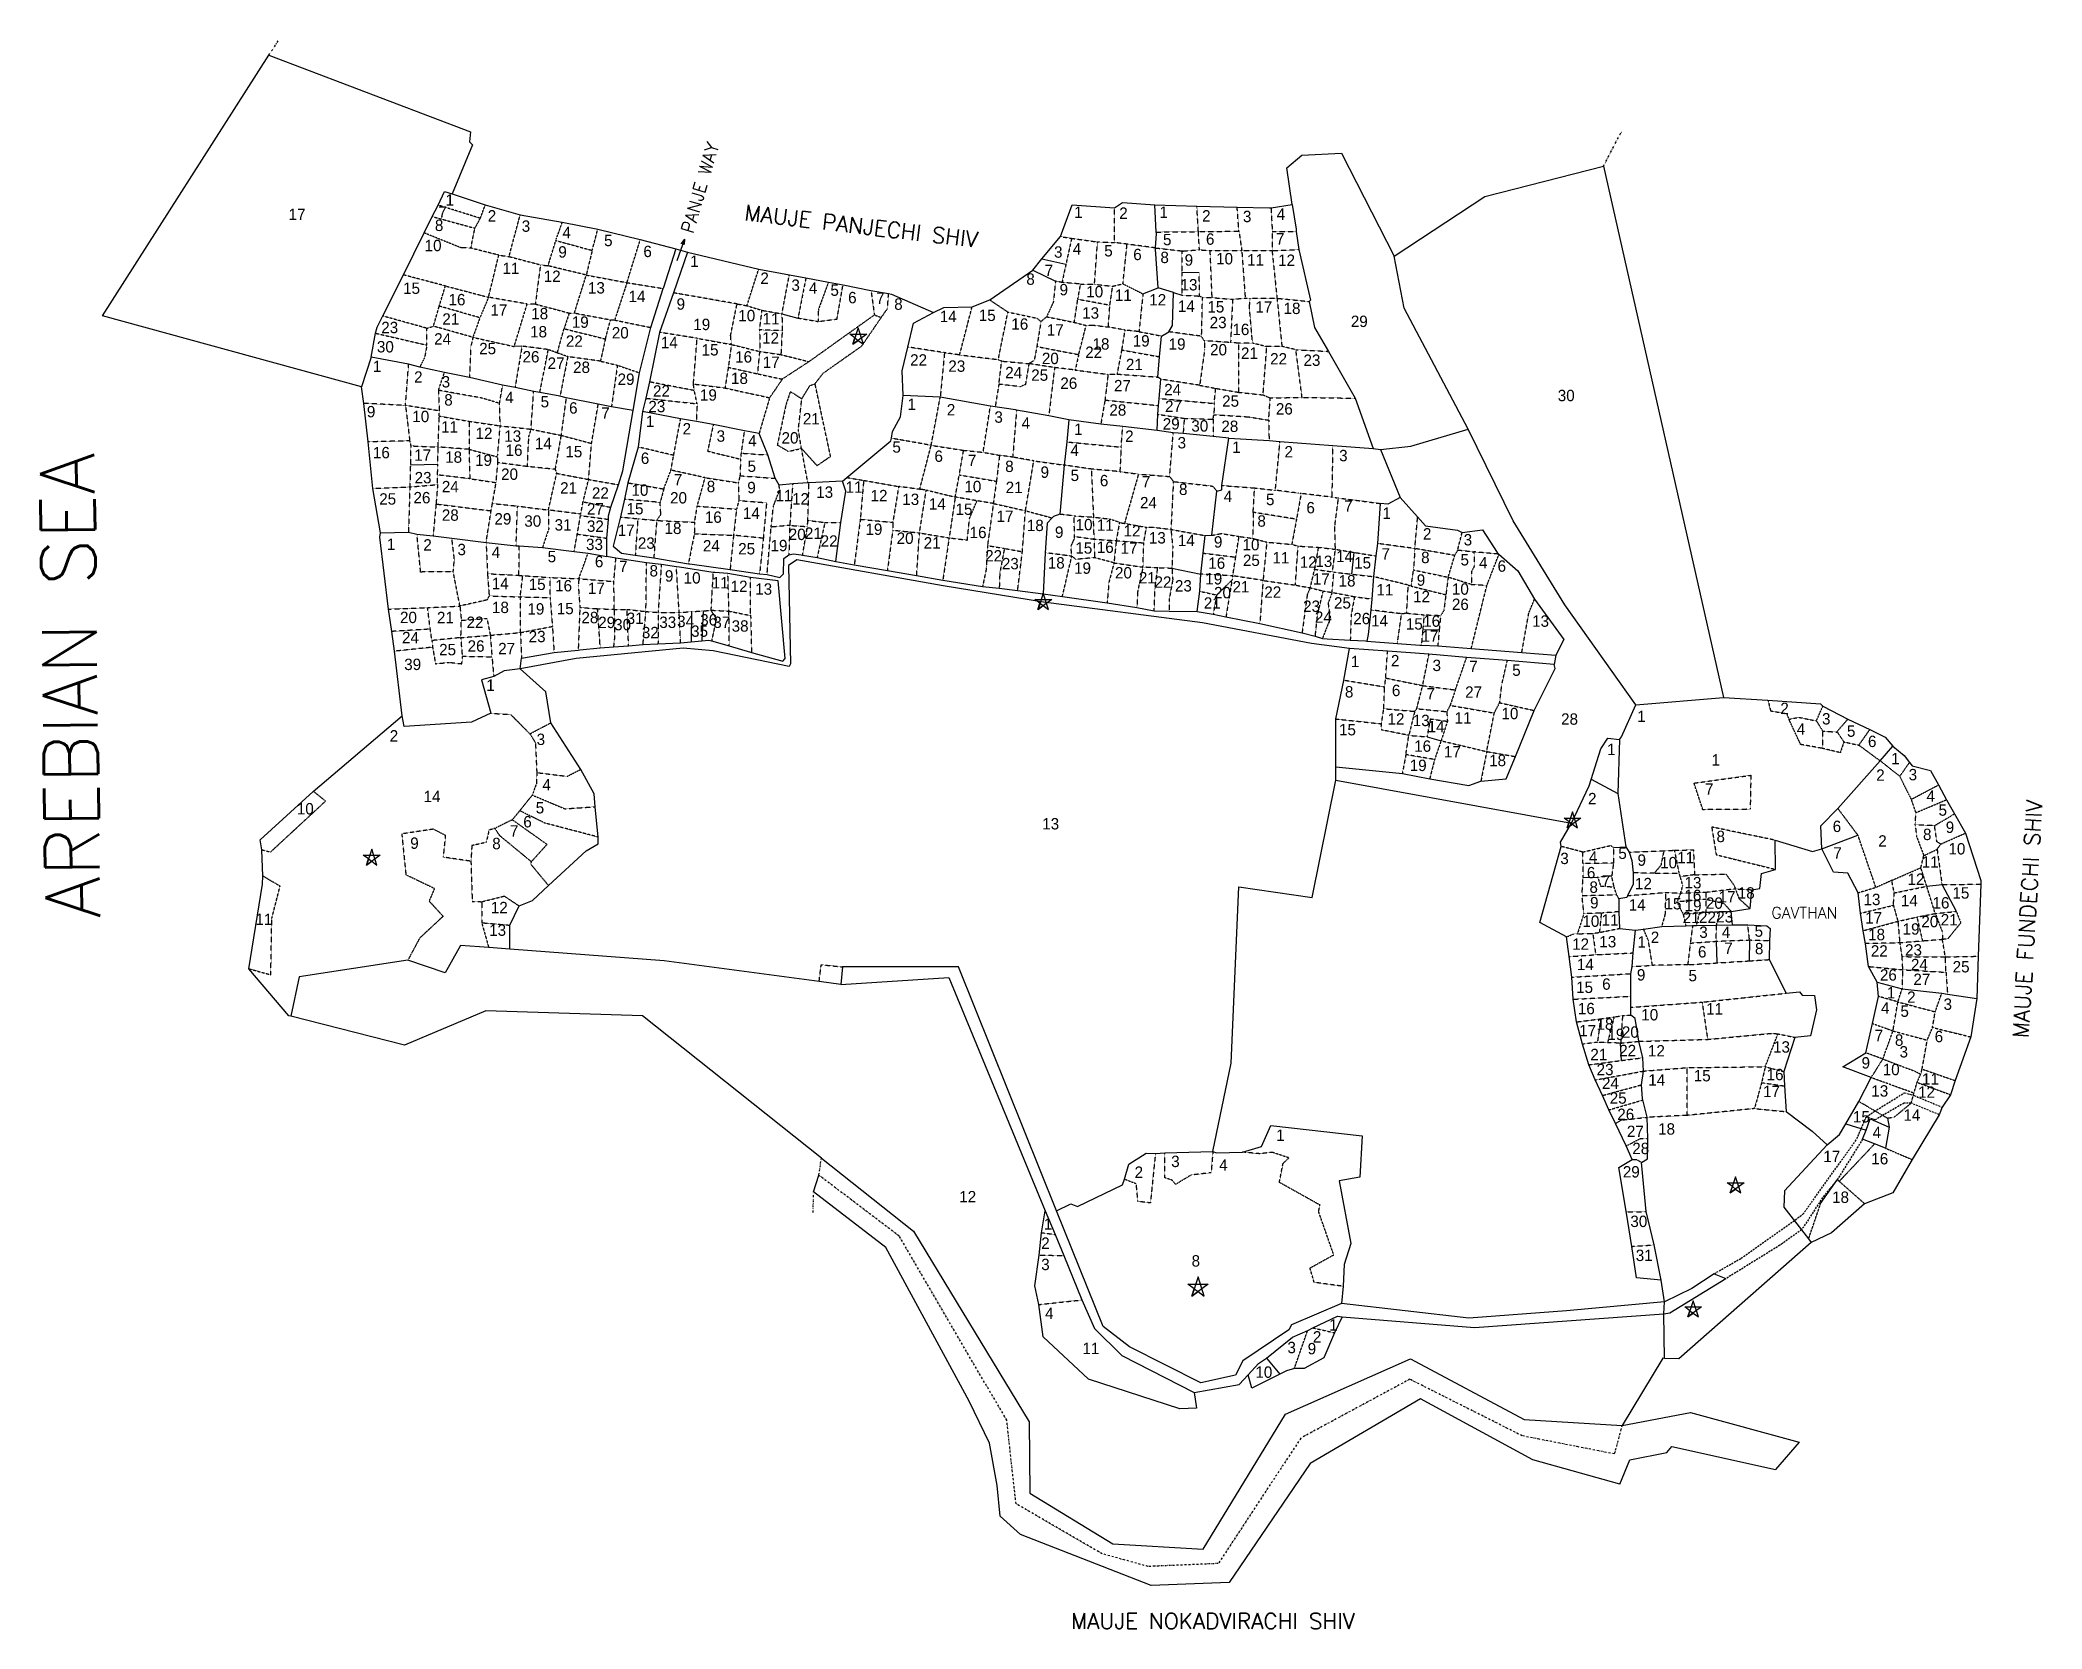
# Model space of a CAD drawing. Header units: feet. Extents: x 283434 to 284994, y 2089956 to 2091194.
import ezdxf
from ezdxf.enums import TextEntityAlignment as Align

# ---------------------------------------------------------------- set-up
doc = ezdxf.new("R2010")
doc.units = ezdxf.units.FT
doc.header["$LTSCALE"] = 0.3
doc.header["$MEASUREMENT"] = 0
for name, pattern in [('DASHDOT', [1, 0.5, -0.25, 0, -0.25]), ('DASHED', [0.75, 0.5, -0.25]), ('DIVIDE', [1.25, 0.5, -0.25, 0, -0.25, 0, -0.25])]:
    doc.linetypes.add(name, pattern=pattern)
for name, color, linetype in [('LINE_CARTTRACK', 2, 'DASHED'), ('LINE_FOOTPATH', 1, 'DASHED'), ('OFF', 1, 'Continuous'), ('POLY_PARCEL', 6, 'Continuous'), ('POLY_ROAD', 30, 'Continuous'), ('POLY_SUBPARCEL', 6, 'DASHED'), ('POLY_WATER', 4, 'Continuous'), ('TEXT_MAPIN', 7, 'Continuous'), ('TEXT_MAPOUT', 7, 'Continuous'), ('TEXT_PARCEL', 7, 'Continuous'), ('V_BOUND_LINE', 7, 'Continuous'), ('V_BOUND_STREAM_LINE', 7, 'DASHDOT'), ('V_DIVIDE_LINE', 7, 'DIVIDE')]:
    doc.layers.add(name, color=color, linetype=linetype)
doc.styles.get("Standard").update_dxf_attribs({"font": 'simplex.shx'})
doc.styles.add('TEXT_MAP', font='')
doc.styles.get('TEXT_MAP').set_extended_font_data('Kruti Dev 050')

msp = doc.modelspace()

# ---------------------------------------------------------------- texts
at = {"layer": 'TEXT_MAPIN', "style": 'TEXT_MAP'}
for s, p in [('7', (283747.5, 2091055.6)), ('1', (283753.2, 2091065.1)), ('2', (283786, 2091052.7)), ('1', (284243.1, 2091055.5)), ('2', (284278.2, 2091054.8)), ('1', (284309.5, 2091055.5)), ('2', (284342.8, 2091052.7)), ('4', (284400.9, 2091054)), ('8', (283744.8, 2091045.3)), ('3', (283812.5, 2091044.7)), ('4', (283844.2, 2091039.7)), ('3', (284374.6, 2091052.2)), ('10', (283740.1, 2091029.6)), ('9', (283841, 2091024.6)), ('5', (283876.7, 2091033.5)), ('6', (283907.3, 2091025)), ('3', (284227.4, 2091024.5)), ('4', (284242, 2091027)), ('5', (284266.5, 2091025.5)), ('6', (284289.1, 2091022.6)), ('5', (284312.3, 2091034.2)), ('6', (284345.8, 2091034.6)), ('7', (284400.4, 2091034.8)), ('11', (283800.8, 2091011.8)), ('1', (283943.8, 2091017.3)), ('7', (284220.1, 2091010.2)), ('8', (284310.3, 2091020.3)), ('9', (284329.2, 2091018.3)), ('10', (284357, 2091019.3)), ('11', (284381.1, 2091018.4)), ('12', (284405.3, 2091018.1)), ('15', (283723.3, 2090996.3)), ('12', (283832.9, 2091005.6)), ('13', (283867.4, 2090996.6)), ('2', (283998.5, 2091004.1)), ('3', (284022.7, 2090998.7)), ('4', (284036.3, 2090996.5)), ('5', (284053.1, 2090994.8)), ('8', (284205.8, 2091003.4)), ('9', (284231.7, 2090995.2)), ('10', (284255.8, 2090993.6)), ('11', (284278.1, 2090990.9)), ('13', (284329.3, 2090999)), ('16', (283758.7, 2090987.4)), ('17', (283791.4, 2090979.3)), ('18', (283823.2, 2090976.5)), ('14', (283899, 2090989.9)), ('9', (283933.2, 2090984)), ('10', (283984.6, 2090975)), ('6', (284066.9, 2090989)), ('7', (284088.7, 2090988.5)), ('8', (284102.8, 2090983.9)), ('15', (284172, 2090975.2)), ('13', (284252.6, 2090977)), ('12', (284304.9, 2090987.3)), ('14', (284327.2, 2090982.3)), ('15', (284350.2, 2090981.8)), ('17', (284387.6, 2090981.7)), ('18', (284409.6, 2090980.6)), ('23', (283706.3, 2090965.7)), ('21', (283753.9, 2090972.3)), ('19', (283854.8, 2090969.9)), ('20', (283886, 2090961.6)), ('11', (284003.5, 2090972.5)), ('14', (284141.6, 2090974.3)), ('16', (284197.4, 2090968.4)), ('17', (284225, 2090963.8)), ('16', (284369.7, 2090964.2)), ('30', (283702.9, 2090950.7)), ('24', (283747.5, 2090956.8)), ('25', (283782.6, 2090949.3)), ('22', (283850.2, 2090955.1)), ('14', (283924.2, 2090954)), ('15', (283956, 2090948.3)), ('12', (284003.1, 2090957.5)), ('18', (284260.7, 2090952.9)), ('19', (284292, 2090955.3)), ('19', (284320, 2090952.8)), ('20', (284352.3, 2090948.4)), ('21', (284376.4, 2090945.7)), ('1', (283696.5, 2090935.4)), ('26', (283816.4, 2090942.9)), ('27', (283836, 2090937.9)), ('28', (283855.8, 2090934.7)), ('16', (283982.1, 2090942.8)), ('17', (284003.6, 2090938.6)), ('22', (284118.5, 2090940.4)), ('23', (284148.3, 2090935.6)), ('24', (284192.6, 2090930.6)), ('25', (284212.9, 2090928.6)), ('20', (284221.2, 2090941.6)), ('21', (284286.7, 2090936.9)), ('22', (284399.1, 2090941.3)), ('23', (284425.1, 2090940.2)), ('2', (283728.6, 2090927.1)), ('3', (283750.1, 2090923.4)), ('29', (283890.5, 2090925.4)), ('22', (283918.1, 2090916.2)), ('19', (283954.7, 2090913.1)), ('18', (283978.9, 2090926.1)), ('26', (284235.6, 2090922.3)), ('27', (284277.4, 2090920.4)), ('24', (284316.5, 2090917.3)), ('9', (283691.8, 2090900.1)), ('8', (283752.1, 2090909.3)), ('4', (283799.6, 2090911.2)), ('5', (283827.2, 2090907.9)), ('6', (283849.4, 2090903)), ('7', (283874.5, 2090899.1)), ('23', (283914.5, 2090904.1)), ('1', (284113.2, 2090905.9)), ('2', (284143.8, 2090901.6)), ('28', (284273.8, 2090901.4)), ('27', (284317.2, 2090904.3)), ('25', (284361.7, 2090908.4)), ('26', (284403.6, 2090902.3)), ('10', (283730.5, 2090896.4)), ('11', (283752.9, 2090888.2)), ('12', (283779.8, 2090883.2)), ('13', (283802.2, 2090881.1)), ('1', (283909.3, 2090892.6)), ('2', (283937.9, 2090886.8)), ('3', (283964.4, 2090881.1)), ('21', (284034.9, 2090894.6)), ('3', (284180.9, 2090895.9)), ('4', (284202.1, 2090891.2)), ('1', (284243, 2090886.4)), ('29', (284315.4, 2090890.6)), ('30', (284337.7, 2090889)), ('28', (284361.1, 2090888.7)), ('16', (283699.8, 2090868.2)), ('17', (283732, 2090866.3)), ('14', (283826, 2090875.3)), ('15', (283849.8, 2090869)), ('4', (283989, 2090877.4)), ('20', (284018.3, 2090879.7)), ('5', (284101.4, 2090872.6)), ('6', (284134.2, 2090865.4)), ('4', (284240.2, 2090870.1)), ('2', (284282.8, 2090881)), ('3', (284323.7, 2090875.9)), ('1', (284366.2, 2090872.4)), ('2', (284407, 2090868.9)), ('3', (284449.6, 2090865.9)), ('18', (283756.1, 2090864.7)), ('19', (283779.4, 2090862.3)), ('20', (283799.7, 2090851.4)), ('6', (283905.3, 2090863.8)), ('5', (283988.5, 2090857.6)), ('7', (284160.2, 2090862.1)), ('8', (284189.3, 2090857.5)), ('9', (284216.9, 2090853)), ('5', (284240.3, 2090850.5)), ('23', (283732.3, 2090848.7)), ('24', (283753.5, 2090841.7)), ('21', (283845.7, 2090840.7)), ('22', (283870.5, 2090836.7)), ('10', (283901.3, 2090839)), ('7', (283931.1, 2090847.1)), ('8', (283956.7, 2090841.8)), ('9', (283988.3, 2090841)), ('11', (284013.6, 2090834.8)), ('13', (284045.3, 2090837.4)), ('11', (284068.2, 2090841.3)), ('12', (284087.7, 2090834.7)), ('10', (284160.8, 2090841.8)), ('6', (284263.1, 2090846.4)), ('7', (284295.9, 2090845.5)), ('8', (284324.8, 2090839.6)), ('25', (283704.7, 2090832.1)), ('26', (283731.4, 2090833.1)), ('28', (283753.5, 2090819.5)), ('27', (283866.6, 2090824.4)), ('15', (283897.5, 2090824.5)), ('14', (283988.2, 2090821)), ('12', (284026.5, 2090832.2)), ('13', (284112.4, 2090831.8)), ('14', (284133.1, 2090828.2)), ('15', (284153.9, 2090824.1)), ('4', (284359.7, 2090834.2)), ('5', (284392.6, 2090831.7)), ('6', (284424.1, 2090825.3)), ('7', (284453.5, 2090826.5)), ('1', (284483.3, 2090821)), ('29', (283794.5, 2090816.6)), ('30', (283817.8, 2090814.9)), ('31', (283841.4, 2090811.9)), ('32', (283866.6, 2090810.9)), ('17', (283890.6, 2090807.7)), ('18', (283927.1, 2090809.2)), ('16', (283958.5, 2090817.9)), ('20', (284023.9, 2090804.5)), ('21', (284036.5, 2090805.4)), ('19', (284083.7, 2090808.5)), ('16', (284164.9, 2090806)), ('17', (284185.9, 2090818.6)), ('18', (284209.5, 2090811.5)), ('9', (284228.1, 2090806.2)), ('10', (284247.5, 2090812.1)), ('11', (284264, 2090811.7)), ('12', (284284.9, 2090807.3)), ('8', (284385.9, 2090814.9)), ('2', (284514.9, 2090804.9)), ('1', (283707.4, 2090796.8)), ('2', (283735.8, 2090796.3)), ('3', (283762.4, 2090792.7)), ('4', (283789.1, 2090790.5)), ('33', (283865.9, 2090796.7)), ('23', (283906.3, 2090797.7)), ('24', (283957, 2090795.6)), ('25', (283984.5, 2090793.3)), ('19', (284009.7, 2090795.8)), ('22', (284048.8, 2090799.3)), ('20', (284108, 2090801.5)), ('21', (284129.1, 2090797.9)), ('22', (284177, 2090787.8)), ('15', (284247.3, 2090793.9)), ('16', (284264, 2090794.5)), ('17', (284282.6, 2090793.8)), ('13', (284304.6, 2090801.8)), ('14', (284327.2, 2090799.8)), ('9', (284352, 2090798.6)), ('10', (284377.6, 2090796.5)), ('7', (284482.6, 2090789.3)), ('3', (284546.7, 2090800.3)), ('5', (283832.7, 2090787.2)), ('6', (283869.5, 2090783.3)), ('7', (283888.4, 2090779.5)), ('8', (283912.1, 2090776.1)), ('9', (283924.1, 2090772.1)), ('23', (284190, 2090781.7)), ('18', (284225.8, 2090782.3)), ('19', (284246.3, 2090778.2)), ('20', (284278.2, 2090774.6)), ('16', (284350.9, 2090782.1)), ('11', (284400.9, 2090786.3)), ('12', (284422.2, 2090782.9)), ('13', (284434.4, 2090783.5)), ('14', (284450.5, 2090787.3)), ('15', (284464.6, 2090782.3)), ('8', (284513.5, 2090786.5)), ('5', (284544.2, 2090784.7)), ('4', (284558.7, 2090782.4)), ('6', (284573.1, 2090779.8)), ('14', (283792.4, 2090766.2)), ('15', (283821.2, 2090765.6)), ('16', (283841.8, 2090764.5)), ('17', (283867.4, 2090762.5)), ('10', (283942, 2090770.6)), ('11', (283963.9, 2090766.8)), ('12', (283978.6, 2090764)), ('13', (283997.8, 2090761.9)), ('21', (284296.8, 2090770.7)), ('22', (284309, 2090767.3)), ('23', (284324.9, 2090764.4)), ('19', (284348.6, 2090769.9)), ('20', (284355.4, 2090759.1)), ('21', (284369.8, 2090763.7)), ('22', (284394.6, 2090759.5)), ('17', (284432.4, 2090769.7)), ('18', (284452.5, 2090768.3)), ('11', (284481.9, 2090761.3)), ('9', (284510.1, 2090768.9)), ('10', (284540.8, 2090761.9)), ('18', (283792.6, 2090747.6)), ('19', (283820.2, 2090746.4)), ('21', (284347.4, 2090751)), ('23', (284424.8, 2090748.5)), ('25', (284448.9, 2090751.1)), ('12', (284510.5, 2090756)), ('20', (283720.9, 2090739.8)), ('21', (283749.7, 2090739.7)), ('22', (283772.8, 2090736)), ('28', (283862.3, 2090739.7)), ('29', (283875.4, 2090735.9)), ('30', (283887.8, 2090734.2)), ('31', (283897.6, 2090739.1)), ('32', (283909.4, 2090728)), ('33', (283923, 2090736)), ('34', (283936.9, 2090736.7)), ('35', (283947.8, 2090729.1)), ('36', (283954.9, 2090737.9)), ('37', (283965.1, 2090736)), ('38', (283979.4, 2090733.1)), ('24', (284434, 2090740)), ('26', (284463.9, 2090738.9)), ('14', (284477.8, 2090737.2)), ('15', (284504.9, 2090734.7)), ('17', (284517.1, 2090725.2)), ('16', (284518.4, 2090736.9)), ('13', (284603.3, 2090736.9)), ('24', (283722.5, 2090724.1)), ('25', (283751.4, 2090714.7)), ('26', (283773.6, 2090717.5)), ('27', (283797.4, 2090715.5)), ('23', (283821.2, 2090724.9)), ('39', (283724.2, 2090703.2)), ('1', (284458.8, 2090705.5)), ('2', (284490, 2090706.1)), ('3', (284522.4, 2090702.4)), ('7', (284551, 2090701.6)), ('5', (284584.5, 2090698.7)), ('1', (283784.9, 2090687)), ('8', (284454.1, 2090681.8)), ('6', (284490.7, 2090682.9)), ('7', (284517.7, 2090680.4)), ('10', (284579.4, 2090664.9)), ('1', (284682, 2090662.7)), ('2', (284793.5, 2090668.9)), ('2', (283709.6, 2090647.5)), ('15', (284452.8, 2090652.3)), ('12', (284490.6, 2090660.7)), ('13', (284510.3, 2090659.5)), ('14', (284521.9, 2090654.7)), ('11', (284542.9, 2090661.5)), ('4', (284806.3, 2090652.8)), ('3', (284826, 2090660.8)), ('5', (284845.4, 2090651.2)), ('3', (283824.1, 2090644.8)), ('16', (284511.4, 2090639.5)), ('17', (284534.6, 2090635.1)), ('1', (284658.4, 2090636.9)), ('6', (284861.8, 2090643.2)), ('19', (284507.9, 2090624.5)), ('18', (284569.8, 2090628.3)), ('2', (284868.2, 2090616.9)), ('1', (284879.9, 2090629.8)), ('3', (284893.5, 2090617.3)), ('4', (283828.6, 2090609.4)), ('7', (284734.8, 2090606)), ('4', (284907.4, 2090600.6)), ('10', (283640.5, 2090590.7)), ('5', (283823.4, 2090591.5)), ('2', (284643.6, 2090598.6)), ('5', (284916.8, 2090589.7)), ('7', (283803.3, 2090573.4)), ('6', (283813.7, 2090580.6)), ('8', (284743.7, 2090569.1)), ('6', (284834.3, 2090577)), ('8', (284904.7, 2090570.7)), ('9', (284922.4, 2090576.3)), ('9', (283725.6, 2090563.9)), ('8', (283789.5, 2090563.6)), ('5', (284667.2, 2090556)), ('7', (284834.8, 2090556.3)), ('10', (284927.8, 2090559.5)), ('3', (284622, 2090552)), ('6', (284642.7, 2090540.9)), ('4', (284644.3, 2090553)), ('9', (284682.2, 2090550.7)), ('10', (284703.1, 2090548.7)), ('11', (284716.4, 2090552.7)), ('11', (284907, 2090549.2)), ('8', (284644.7, 2090529.6)), ('7', (284654.3, 2090534.4)), ('12', (284683.5, 2090532.4)), ('16', (284722, 2090523.2)), ('13', (284722.1, 2090533.1)), ('18', (284763.6, 2090525.1)), ('12', (284895.9, 2090535.8)), ('15', (284930.9, 2090525.1)), ('12', (283791.7, 2090513.7)), ('9', (284645.2, 2090517.5)), ('14', (284678.6, 2090515.8)), ('15', (284706.5, 2090516.7)), ('19', (284722.2, 2090515.2)), ('20', (284738.8, 2090517.2)), ('17', (284748.7, 2090522.1)), ('13', (284861.6, 2090520)), ('14', (284890.7, 2090519.1)), ('16', (284915.4, 2090517.4)), ('11', (283608.2, 2090504.5)), ('13', (283790.4, 2090496.1)), ('10', (284642.5, 2090503.1)), ('11', (284657.5, 2090504)), ('21', (284720.7, 2090506)), ('22', (284733.4, 2090506.2)), ('3', (284730.3, 2090494.5)), ('23', (284746.8, 2090506.5)), ('4', (284747.9, 2090494.5)), ('5', (284773.4, 2090495.4)), ('17', (284862.9, 2090505.7)), ('18', (284865.2, 2090492.7)), ('19', (284892.1, 2090497)), ('20', (284906.7, 2090502.8)), ('21', (284921.8, 2090504.2)), ('12', (284634.5, 2090485.2)), ('13', (284655.7, 2090487.1)), ('1', (284682.1, 2090486.9)), ('2', (284692.5, 2090490.5)), ('6', (284729.3, 2090479.2)), ('7', (284749.8, 2090482)), ('8', (284773.7, 2090481.7)), ('22', (284867.3, 2090479.9)), ('23', (284894, 2090480.7)), ('14', (284638.2, 2090469.4)), ('9', (284681.7, 2090461.3)), ('26', (284874.4, 2090461.2)), ('24', (284898.6, 2090469.3)), ('25', (284931.1, 2090467.6)), ('15', (284637.6, 2090451.6)), ('1', (284876.4, 2090447.3)), ('27', (284900.5, 2090457.8)), ('16', (284639, 2090435)), ('10', (284688.4, 2090430.2)), ('11', (284738.9, 2090434.8)), ('4', (284872, 2090435.5)), ('5', (284887.1, 2090433)), ('2', (284892.3, 2090443.9)), ('3', (284920.7, 2090438.4)), ('17', (284640, 2090417.8)), ('18', (284653.5, 2090422.9)), ('19', (284662, 2090414.9)), ('20', (284673.3, 2090416.7)), ('7', (284867, 2090414)), ('6', (284913.8, 2090413.2)), ('21', (284648.7, 2090399.2)), ('22', (284671.2, 2090402.3)), ('12', (284693.6, 2090402.1)), ('13', (284791.1, 2090405.1)), ('8', (284882.8, 2090410.4)), ('23', (284653.6, 2090387.5)), ('15', (284729.3, 2090382.7)), ('16', (284786.1, 2090383.6)), ('9', (284856.8, 2090392.7)), ('10', (284876.6, 2090387.5)), ('24', (284657.8, 2090376.8)), ('14', (284693.9, 2090379.4)), ('17', (284783.3, 2090370.4)), ('13', (284867.7, 2090370.8)), ('12', (284904.1, 2090369.9)), ('11', (284907.2, 2090380.1)), ('25', (284663.8, 2090365.3)), ('26', (284669.7, 2090352.6)), ('15', (284853.4, 2090350.7)), ('14', (284892.7, 2090352)), ('1', (284400.5, 2090336.3)), ('27', (284677.2, 2090339.3)), ('18', (284701.5, 2090341.2)), ('28', (284681.4, 2090326)), ('17', (284830.3, 2090319.8)), ('2', (284290.2, 2090307.5)), ('3', (284318.7, 2090315.9)), ('4', (284356.1, 2090313.1)), ('29', (284674, 2090307.8)), ('16', (284867.7, 2090318)), ('18', (284837.1, 2090288)), ('1', (284219.5, 2090267.1)), ('30', (284679.9, 2090269.2)), ('2', (284217.4, 2090252.2)), ('31', (284684.1, 2090242.7)), ('3', (284217.4, 2090235.6)), ('4', (284220.4, 2090197.5)), ('2', (284429.1, 2090179.2)), ('1', (284441.8, 2090188.5)), ('3', (284409.3, 2090170.9))]:
    msp.add_text(s, height=8.87, dxfattribs=at).set_placement(p, align=Align.CENTER)
at = {"layer": 'TEXT_MAPIN'}
msp.add_text('GAVTHAN', height=8.87, dxfattribs=at).set_placement((284783.3, 2090509.7))
at = {"layer": 'TEXT_MAPOUT'}
for s, height, rotation, p in [('PANJE WAY', 9.86, 73.7751, (283942.7, 2091042.8)), ('MAUJE PANJECHI SHIV', 12.326, 353.2429, (283982.4, 2091053.8)), ('AREBIAN SEA', 42.326, 90.7532, (283480.6, 2090509.9)), ('MAUJE FUNDECHI SHIV', 12.326, 86.6316, (284983.5, 2090416))]:
    msp.add_text(s, height=height, rotation=rotation, dxfattribs=at).set_placement(p)
msp.add_text('MAUJE NOKADVIRACHI SHIV', height=12.326, dxfattribs=at).set_placement((284237.3, 2089956))
at = {"layer": 'TEXT_PARCEL', "style": 'TEXT_MAP'}
for s, p in [('17', (283634.1, 2091053.9)), ('18', (283822.3, 2090962.4)), ('19', (283949.5, 2090968.1)), ('23', (284352, 2090969.6)), ('29', (284462, 2090970.5)), ('22', (284255, 2090946.4)), ('30', (284623.3, 2090912.7)), ('16', (283803.2, 2090870.1)), ('21', (284193, 2090841.1)), ('20', (283931.4, 2090833)), ('24', (284297.7, 2090829.2)), ('25', (284377.9, 2090784.3)), ('15', (283843.1, 2090746.7)), ('26', (284540.8, 2090750)), ('27', (284551.1, 2090681.6)), ('28', (284625.9, 2090660.6)), ('1', (284739.9, 2090628.8)), ('14', (283739.3, 2090600.3)), ('13', (284221.5, 2090579)), ('2', (284869.8, 2090565.6)), ('5', (284721.9, 2090460.7)), ('6', (284654.6, 2090454.1)), ('3', (284886.4, 2090401.3)), ('4', (284865.4, 2090338.5)), ('12', (284156.8, 2090288.4)), ('8', (284334.6, 2090238.4)), ('11', (284252.8, 2090170.2)), ('9', (284425.1, 2090170)), ('10', (284387.6, 2090151.7))]:
    msp.add_text(s, height=8.87, dxfattribs=at).set_placement(p, align=Align.CENTER)

# ---------------------------------------------------------------- hatches: boundary and pattern name
h = msp.add_hatch(color=256)
h.paths.add_polyline_path([(283934.6, 2091035.2), (283935.8, 2091034.8), (283936, 2091039)])
h.paths.add_polyline_path([(283936, 2091039), (283933.5, 2091035.6), (283934.6, 2091035.2)])

# ---------------------------------------------------------------- linework, layer by layer
for points in [[(283936, 2091039), (283930.1, 2091022)], [(283936, 2091039), (283933.5, 2091035.6)], [(283935.8, 2091034.8), (283933.5, 2091035.6)], [(283936, 2091039), (283935.8, 2091034.8)], [(284068.9, 2090962), (284071.4, 2090960.1)], [(284213.1, 2090755.3), (284215.7, 2090753.5)], [(284625.7, 2090584.9), (284628.2, 2090583.1)], [(283689.8, 2090556), (283692.3, 2090554.2)], [(284752.8, 2090300.7), (284755.3, 2090298.8)], [(284333.3, 2090221.1), (284336.3, 2090218.9)], [(284719.7, 2090204), (284722.3, 2090202.1)]]:
    msp.add_lwpolyline(points)
for points in [[(284071.4, 2090969.9), (284067.3, 2090957.1), (284071.4, 2090960.1), (284075.6, 2090957.1)], [(284064.8, 2090965), (284078.1, 2090965), (284067.3, 2090957.1), (284068.9, 2090962)], [(284209, 2090758.3), (284222.4, 2090758.3), (284211.5, 2090750.4), (284213.1, 2090755.3)], [(284215.7, 2090763.2), (284211.6, 2090750.5), (284215.7, 2090753.5), (284219.8, 2090750.5)], [(284621.6, 2090587.9), (284634.8, 2090587.9), (284624.1, 2090580.2), (284625.7, 2090584.9)], [(284628.2, 2090592.7), (284624.1, 2090580.2), (284628.2, 2090583.1), (284632.2, 2090580.2)], [(283692.3, 2090563.7), (283688.2, 2090551.2), (283692.3, 2090554.2), (283696.3, 2090551.2)], [(283685.7, 2090559), (283698.9, 2090559), (283688.2, 2090551.2), (283689.8, 2090556)], [(284748.7, 2090303.6), (284761.9, 2090303.6), (284751.2, 2090295.9), (284752.8, 2090300.7)], [(284755.3, 2090308.4), (284751.2, 2090295.9), (284755.3, 2090298.8), (284759.3, 2090295.9)], [(284328.4, 2090224.7), (284344.3, 2090224.7), (284331.4, 2090215.3), (284333.3, 2090221.1)], [(284336.3, 2090230.4), (284331.4, 2090215.3), (284336.3, 2090218.9), (284341.2, 2090215.3)], [(284715.7, 2090206.9), (284728.8, 2090206.9), (284718.2, 2090199.2), (284719.7, 2090204)], [(284722.3, 2090211.7), (284718.2, 2090199.2), (284722.3, 2090202.1), (284726.3, 2090199.2)]]:
    msp.add_lwpolyline(points, close=True)
at = {"layer": 'LINE_CARTTRACK', "ltscale": 10}
for p, q in [((284863.3, 2090359.2), (284886.9, 2090373.8)), ((284886.6, 2090365.8), (284864.2, 2090352.8)), ((284892.2, 2090365.8), (284886.6, 2090365.8)), ((284886.9, 2090373.8), (284894.5, 2090371.7)), ((284914.1, 2090356.7), (284892.2, 2090365.8)), ((284894.5, 2090371.7), (284916.4, 2090362.5)), ((284857.1, 2090354.9), (284863.3, 2090359.2)), ((284864.2, 2090352.8), (284857.1, 2090354.9)), ((284807.8, 2090279.1), (284849.7, 2090337.6)), ((284854.3, 2090337.7), (284834.6, 2090306.1)), ((284849.7, 2090337.6), (284849.7, 2090337.6)), ((284834.6, 2090306.1), (284823.1, 2090292.1)), ((284823.1, 2090292.1), (284806.8, 2090267)), ((284759.6, 2090244.9), (284807.8, 2090279.1)), ((284806.8, 2090267), (284789.9, 2090255)), ((284789.9, 2090255), (284747.8, 2090229)), ((284738.5, 2090232.8), (284759.6, 2090244.9))]:
    msp.add_line(p, q, dxfattribs=at)
at = {"layer": 'LINE_FOOTPATH'}
msp.add_line((284849.7, 2090337.6), (284857.1, 2090354.9), dxfattribs=at)
at = {"layer": 'OFF'}
for p, q in [((284207.6, 2091014.9), (284225.2, 2091006.2)), ((284214.7, 2091023.6), (284233.4, 2091019.6)), ((284293.4, 2090996.3), (284305.2, 2091001)), ((284337.2, 2091012.6), (284323.7, 2091012.9)), ((284317.3, 2090997.4), (284323.7, 2090995.3)), ((284012, 2090980.8), (284024.5, 2090977.5)), ((283809.4, 2090955.6), (283803.3, 2090955.3)), ((283722.4, 2090863.2), (283743.8, 2090863.6)), ((284316, 2090782.7), (284338.5, 2090778)), ((284456.2, 2090777.9), (284457.9, 2090794.9)), ((283941.5, 2090748.7), (283941.2, 2090725.3)), ((283950.5, 2090749.3), (283949.6, 2090726.1)), ((284511.5, 2090734.9), (284524.3, 2090734.5)), ((284515, 2090651.2), (284525.8, 2090648.1)), ((284642.8, 2090618.1), (284663.5, 2090607.1)), ((284660.3, 2090565), (284669.8, 2090565.4)), ((284822.6, 2090563.9), (284850.7, 2090574.5)), ((284636.4, 2090541.6), (284647.8, 2090541.8)), ((284842.9, 2090544.9), (284831.7, 2090545.6)), ((284904.3, 2090534.7), (284916.2, 2090536)), ((284927.4, 2090515.1), (284916.2, 2090536)), ((284740.2, 2090491.9), (284740.7, 2090475)), ((284766.2, 2090492.9), (284766, 2090476.6)), ((284666.5, 2090399), (284665.7, 2090412.5)), ((284841.3, 2090349.7), (284857, 2090344.8)), ((284873.6, 2090354.1), (284875.1, 2090347.1)), ((284036.7, 2090296.6), (284040.8, 2090309.6)), ((284821.6, 2090287.5), (284834.6, 2090306.1)), ((284738.5, 2090232.8), (284747.8, 2090229)), ((284804.9, 2090101.5), (284786.5, 2090080.3))]:
    msp.add_line(p, q, dxfattribs=at)
at = {"layer": 'POLY_PARCEL'}
for p, q in [((283739.4, 2091056.6), (283744, 2091065.5)), ((283744, 2091065.5), (283748.9, 2091076)), ((283748.9, 2091076), (283755, 2091074.2)), ((284303.8, 2091044.5), (284302.7, 2091065.7)), ((284409.6, 2091065.9), (284412.7, 2091046.7)), ((283733.2, 2091043.8), (283739.4, 2091056.6)), ((284412.7, 2091046.7), (284412.9, 2091044.9)), ((283717.1, 2091011.1), (283733.2, 2091043.8)), ((284303.2, 2091031.1), (284303.3, 2091032.1)), ((284305.2, 2091001), (284303.2, 2091031.1)), ((284303.3, 2091032.1), (284303.9, 2091043.3)), ((284303.9, 2091043.3), (284303.8, 2091044.5)), ((284412.9, 2091044.9), (284414.9, 2091030.8)), ((284414.9, 2091030.8), (284424, 2090991.4)), ((284496.9, 2090985.2), (284489.2, 2091025.7)), ((283700.9, 2090979.1), (283717.1, 2091011.1)), ((284317.3, 2090997.4), (284305.2, 2091001)), ((284316.3, 2090971.6), (284317.3, 2090997.4)), ((284424, 2090991.4), (284423, 2090990.4)), ((284423, 2090990.4), (284427.1, 2090970.1)), ((284547, 2090891), (284496.9, 2090985.2)), ((283695.1, 2090965.7), (283696.4, 2090970.3)), ((283696.4, 2090970.3), (283700.9, 2090979.1)), ((284110.1, 2090954.9), (284114.6, 2090973.6)), ((284114.6, 2090973.6), (284130.1, 2090981.9)), ((284313.5, 2090966.8), (284316.3, 2090971.6)), ((284427.1, 2090970.1), (284438.1, 2090951.5)), ((283691.8, 2090946.9), (283695.1, 2090965.7)), ((284105.8, 2090936.3), (284110.1, 2090954.9)), ((284306.3, 2090947.3), (284307.9, 2090963.5)), ((284307.9, 2090963.5), (284313.5, 2090966.8)), ((283691.8, 2090946.9), (283684.4, 2090923.8)), ((283721, 2090941.5), (283691.8, 2090946.9)), ((283729.7, 2090939.3), (283721, 2090941.5)), ((283748.9, 2090935.1), (283729.7, 2090939.3)), ((284304.9, 2090931.5), (284306.3, 2090947.3)), ((284438.1, 2090951.5), (284458.8, 2090915)), ((283768.5, 2090931.2), (283748.9, 2090935.1)), ((283794.3, 2090925.2), (283768.5, 2090931.2)), ((283804, 2090923.5), (283794.3, 2090925.2)), ((283818.5, 2090920.2), (283804, 2090923.5)), ((284106.4, 2090917.2), (284105.8, 2090936.3)), ((284307.3, 2090929.8), (284304.9, 2090931.5)), ((284306, 2090914.9), (284307.3, 2090929.8)), ((283823.3, 2090919.6), (283818.5, 2090920.2)), ((283839, 2090916.5), (283823.3, 2090919.6)), ((283843.8, 2090915.4), (283839, 2090916.5)), ((283868.8, 2090910.3), (283843.8, 2090915.4)), ((283879.1, 2090908.2), (283868.8, 2090910.3)), ((283896, 2090905.5), (283879.1, 2090908.2)), ((284104.4, 2090900.5), (284106.4, 2090917.2)), ((284135.4, 2090915.9), (284106.4, 2090917.2)), ((284174.5, 2090908.9), (284135.4, 2090915.9)), ((284194, 2090905.9), (284174.5, 2090908.9)), ((284194.9, 2090905.7), (284194, 2090905.9)), ((284220, 2090901.4), (284194.9, 2090905.7)), ((284305, 2090902.5), (284305.4, 2090909.3)), ((284305.4, 2090909.3), (284306, 2090914.9)), ((284458.8, 2090915), (284472.9, 2090875.8)), ((283933, 2090898.9), (283903.4, 2090904.7)), ((283945.3, 2090896.8), (283933, 2090898.9)), ((283958.5, 2090894.5), (283945.3, 2090896.8)), ((283982.9, 2090889.6), (283958.5, 2090894.5)), ((284098.3, 2090889.2), (284104.4, 2090900.5)), ((284235.7, 2090898.2), (284220, 2090901.4)), ((284235.7, 2090898.2), (284234, 2090881)), ((284260.6, 2090894.9), (284235.7, 2090898.2)), ((284277.6, 2090892.9), (284260.6, 2090894.9)), ((284304.4, 2090889.8), (284277.6, 2090892.9)), ((284304.4, 2090889.8), (284305, 2090902.5)), ((284502.1, 2090877.6), (284547, 2090891)), ((284582, 2090819.5), (284547, 2090891)), ((283994.2, 2090887.5), (283982.9, 2090889.6)), ((284000.9, 2090870.8), (283994.2, 2090887.5)), ((284062.7, 2090853.2), (284096.9, 2090881.7)), ((284096.9, 2090881.7), (284097.3, 2090883.8)), ((284097.3, 2090883.8), (284098.3, 2090889.2)), ((284234, 2090881), (284232.1, 2090862.9)), ((284317, 2090888.1), (284304.4, 2090889.8)), ((284324.7, 2090887.4), (284317, 2090888.1)), ((284348.2, 2090885.1), (284324.7, 2090887.4)), ((284360.3, 2090884), (284348.2, 2090885.1)), ((284354.9, 2090847), (284360.3, 2090884)), ((284360.3, 2090884), (284391.7, 2090882.1)), ((284391.7, 2090882.1), (284400.2, 2090881.3)), ((284400.2, 2090881.3), (284441.3, 2090878.2)), ((284441.3, 2090878.2), (284472.9, 2090875.8)), ((284472.9, 2090875.8), (284478.5, 2090875.1)), ((284478.5, 2090875.1), (284502.1, 2090877.6)), ((284478.5, 2090875.1), (284494, 2090837.6)), ((284006.7, 2090852.6), (284000.9, 2090870.8)), ((284232.1, 2090862.9), (284228.6, 2090824.6)), ((284009.8, 2090847.3), (284006.7, 2090852.6)), ((284020.4, 2090848.3), (284009.8, 2090847.3)), ((284032.2, 2090849.1), (284020.4, 2090848.3)), ((284033.1, 2090849.2), (284032.2, 2090849.1)), ((284059.3, 2090850.4), (284033.1, 2090849.2)), ((284059.3, 2090850.4), (284062.7, 2090853.2)), ((284061.7, 2090842.5), (284059.3, 2090850.4)), ((284351.1, 2090842.5), (284354.9, 2090843.7)), ((284354.9, 2090843.7), (284354.9, 2090847)), ((284057.8, 2090818.1), (284061.7, 2090842.5)), ((284347.2, 2090808.2), (284351.1, 2090842.5)), ((284478.3, 2090833), (284476.2, 2090801.8)), ((284484.3, 2090832.4), (284478.3, 2090833)), ((284494, 2090837.6), (284484.3, 2090832.4)), ((284494, 2090837.6), (284507.5, 2090822.5)), ((284054.1, 2090787.7), (284057.8, 2090818.1)), ((284218.7, 2090817.6), (284217.2, 2090794.6)), ((284222.7, 2090821.7), (284218.7, 2090817.6)), ((284223.6, 2090822.8), (284222.7, 2090821.7)), ((284228.6, 2090824.6), (284223.6, 2090822.8)), ((284507.5, 2090822.5), (284513.7, 2090815.7)), ((284513.7, 2090815.7), (284538.5, 2090812.2)), ((284538.5, 2090812.2), (284542.2, 2090810.5)), ((284542.2, 2090810.5), (284558.1, 2090812.4)), ((284558.1, 2090812.4), (284569.4, 2090794.9)), ((284622.1, 2090754), (284582, 2090819.5)), ((283699, 2090810.1), (283720.9, 2090810.6)), ((283720.9, 2090810.6), (283727.5, 2090809.2)), ((283727.5, 2090809.2), (283740.1, 2090807.8)), ((283740.1, 2090807.8), (283754.7, 2090806.1)), ((283754.7, 2090806.1), (283781.4, 2090802.6)), ((283781.4, 2090802.6), (283804.8, 2090800)), ((283804.8, 2090800), (283807.3, 2090799.9)), ((283807.3, 2090799.9), (283825.4, 2090798.7)), ((283825.4, 2090798.7), (283850, 2090795.6)), ((284340.4, 2090794.3), (284341.8, 2090808)), ((284341.8, 2090808), (284347.2, 2090808.2)), ((284476.2, 2090801.8), (284475, 2090792.1)), ((283850, 2090795.6), (283860.9, 2090794.3)), ((283860.9, 2090794.3), (283875.6, 2090791.8)), ((284217.2, 2090794.6), (284215.6, 2090762.6)), ((284338.5, 2090778), (284340.4, 2090794.3)), ((284475, 2090792.1), (284473.1, 2090776)), ((284569.4, 2090794.9), (284570.9, 2090793.5)), ((284570.9, 2090793.5), (284585.5, 2090780.6)), ((284337.7, 2090764.6), (284338.5, 2090778)), ((284473.1, 2090776), (284471.9, 2090758.5)), ((284585.5, 2090780.6), (284598.6, 2090758.5)), ((284335.6, 2090748.8), (284337.7, 2090764.6)), ((284471, 2090750), (284469, 2090731)), ((284471.9, 2090758.5), (284471, 2090750)), ((284598.6, 2090758.5), (284621.5, 2090727.1)), ((284677.5, 2090676.1), (284622.1, 2090754)), ((284449.9, 2090695.4), (284454.4, 2090720)), ((284469, 2090731), (284467.8, 2090725.8)), ((284621.5, 2090727.1), (284615.2, 2090714.9)), ((283808, 2090704.2), (283795.4, 2090702.6)), ((283827.9, 2090686.2), (283808, 2090704.2)), ((284598.4, 2090671.7), (284614.7, 2090704.3)), ((284614.7, 2090704.3), (284613.9, 2090707.6)), ((283787.4, 2090698.3), (283777.8, 2090695.6)), ((283777.8, 2090695.6), (283785.1, 2090669.5)), ((283795.4, 2090702.6), (283787.4, 2090698.3)), ((284443.8, 2090665.1), (284449.9, 2090695.1)), ((284449.9, 2090695.1), (284449.9, 2090695.4)), ((283831.9, 2090662.1), (283827.9, 2090686.2)), ((284583.7, 2090635.8), (284598.4, 2090671.7)), ((284666.5, 2090651.1), (284677.5, 2090676.1)), ((284677.5, 2090676.1), (284745.9, 2090681.9)), ((283717.6, 2090659.2), (283716.1, 2090667.6)), ((283770.1, 2090662.7), (283717.6, 2090659.2)), ((283785.1, 2090669.5), (283770.1, 2090662.7)), ((283855.2, 2090625.8), (283831.9, 2090662.1)), ((284443.8, 2090627.7), (284443.8, 2090665.1)), ((284641.2, 2090613.1), (284650.3, 2090641.9)), ((284650.3, 2090641.9), (284655.8, 2090650.1)), ((284655.8, 2090650.1), (284664.7, 2090649.1)), ((284664.7, 2090649.1), (284663.5, 2090607.1)), ((284664.7, 2090649.1), (284666.5, 2090651.1)), ((284868.1, 2090632.4), (284877.9, 2090643.9)), ((283865.7, 2090606.8), (283855.2, 2090625.8)), ((284443.8, 2090627.7), (284495.6, 2090622.7)), ((284443.8, 2090617.4), (284443.8, 2090627.7)), ((284576.4, 2090618.5), (284583.7, 2090635.8)), ((284835.1, 2090595.3), (284868.1, 2090632.4)), ((284425.2, 2090525.9), (284443.8, 2090617.4)), ((284443.8, 2090617.4), (284627.4, 2090583.8)), ((284495.6, 2090622.7), (284516.9, 2090618.5)), ((284516.9, 2090618.5), (284547.5, 2090613.2)), ((284547.5, 2090613.2), (284556.8, 2090616.7)), ((284556.8, 2090616.7), (284576.4, 2090618.5)), ((284627.4, 2090583.8), (284641.2, 2090613.1)), ((283866.5, 2090596.7), (283865.7, 2090606.8)), ((283868.7, 2090573.1), (283866.5, 2090596.7)), ((284663.5, 2090607.1), (284669.8, 2090565.4)), ((284821.7, 2090581.9), (284835.1, 2090595.3)), ((284618.8, 2090569.1), (284627.4, 2090583.8)), ((284822.6, 2090563.9), (284821.7, 2090581.9)), ((283830.1, 2090535.2), (283859.4, 2090562.3)), ((283859.4, 2090562.3), (283868.7, 2090567.9)), ((283868.7, 2090567.9), (283868.7, 2090573.1)), ((284602.8, 2090506.5), (284619.3, 2090565.8)), ((284619.3, 2090565.8), (284618.8, 2090569.1)), ((284669.8, 2090565.4), (284672.4, 2090561.3)), ((284786.2, 2090570.6), (284815.2, 2090561.8)), ((284786.4, 2090547.9), (284786.2, 2090570.6)), ((284815.2, 2090561.8), (284822.6, 2090563.9)), ((284831.7, 2090545.6), (284822.6, 2090563.9)), ((284672.4, 2090561.3), (284674.5, 2090554.9)), ((284674.5, 2090554.9), (284675.6, 2090545.1)), ((284775.6, 2090544.8), (284786.4, 2090547.9)), ((283817.5, 2090523.7), (283830.1, 2090535.2)), ((284362.1, 2090397), (284368.2, 2090534.2)), ((284368.2, 2090534.2), (284425.2, 2090525.9)), ((284675.6, 2090536.3), (284671.1, 2090527.2)), ((284675.6, 2090545.1), (284675.6, 2090536.3)), ((284766.6, 2090517.3), (284768, 2090532)), ((284768, 2090532), (284774.3, 2090533.1)), ((284774.3, 2090533.1), (284775.6, 2090544.8)), ((284850.9, 2090529.5), (284842.9, 2090544.9)), ((283799.9, 2090504.4), (283807.2, 2090519.4)), ((283807.2, 2090519.4), (283817.5, 2090523.7)), ((284670.5, 2090526.1), (284664.2, 2090524.9)), ((284664.2, 2090524.9), (284664.2, 2090514.9)), ((284671.1, 2090527.2), (284670.5, 2090526.1)), ((284751.9, 2090515.1), (284766.6, 2090517.3)), ((284852.7, 2090513.7), (284850.9, 2090529.5)), ((283799.8, 2090485.7), (283799.9, 2090504.4)), ((284623.5, 2090495.2), (284602.8, 2090506.5)), ((284664.2, 2090514.9), (284664.9, 2090501.9)), ((284664.9, 2090501.9), (284677.3, 2090500.5)), ((284675.5, 2090482.8), (284677.3, 2090500.5)), ((284677.3, 2090500.5), (284683.6, 2090501.4)), ((284683.6, 2090501.4), (284697.7, 2090503.5)), ((284697.7, 2090503.5), (284716.5, 2090503.9)), ((284716.5, 2090503.9), (284721.8, 2090504.1)), ((284721.8, 2090504.1), (284724.8, 2090504.1)), ((284724.8, 2090504.1), (284740.4, 2090504.5)), ((284740.4, 2090504.5), (284752.8, 2090504.8)), ((284752.8, 2090504.8), (284751.9, 2090515.1)), ((284752.8, 2090504.8), (284764.8, 2090504.6)), ((284764.8, 2090504.6), (284779.6, 2090503.9)), ((284779.6, 2090503.9), (284782.3, 2090501.9)), ((284782.3, 2090501.9), (284781.8, 2090492.3)), ((284854.7, 2090500.1), (284852.7, 2090513.7)), ((284856.5, 2090490), (284854.7, 2090500.1)), ((283761.4, 2090488.5), (283749.4, 2090467.4)), ((283783.5, 2090486.9), (283761.4, 2090488.5)), ((283799.8, 2090485.7), (283783.5, 2090486.9)), ((283920.1, 2090476.7), (283799.8, 2090485.7)), ((284625.6, 2090479.9), (284623.5, 2090495.2)), ((284781.8, 2090492.3), (284781.6, 2090477.6)), ((284858.8, 2090472.2), (284856.5, 2090490)), ((283720.5, 2090477.2), (283635.7, 2090464.2)), ((283749.4, 2090467.4), (283720.5, 2090477.2)), ((284041, 2090460.4), (283920.1, 2090476.7)), ((284627.7, 2090463.9), (284625.6, 2090479.9)), ((284673.7, 2090466.6), (284674.7, 2090472.2)), ((284674.7, 2090472.2), (284675.5, 2090482.8)), ((284781.6, 2090477.6), (284794.8, 2090451.4)), ((284865.7, 2090459.9), (284858.8, 2090472.2)), ((283635.7, 2090464.2), (283629.2, 2090433.4)), ((284057.8, 2090458.1), (284041, 2090460.4)), ((284628.6, 2090446.7), (284627.7, 2090463.9)), ((284673.7, 2090449), (284673.7, 2090466.6)), ((284865.7, 2090459.9), (284885.1, 2090454.9)), ((284866.6, 2090448.9), (284865.7, 2090459.9)), ((284885.1, 2090454.9), (284916, 2090451.4)), ((284631.2, 2090429), (284628.6, 2090446.7)), ((284673.7, 2090440.4), (284673.7, 2090449)), ((284673.7, 2090434.4), (284673.7, 2090440.4)), ((284794.8, 2090451.4), (284805.1, 2090452.5)), ((284805.1, 2090452.5), (284807.3, 2090450)), ((284807.3, 2090450), (284816.9, 2090449.6)), ((284818.5, 2090438.4), (284813.8, 2090418.1)), ((284816.9, 2090449.6), (284818.5, 2090438.4)), ((284862.1, 2090427.8), (284866.6, 2090448.9)), ((284916, 2090451.4), (284920.5, 2090450.7)), ((284920.5, 2090450.7), (284943.3, 2090447.4)), ((284636.1, 2090411.7), (284631.2, 2090429)), ((284677.1, 2090431.6), (284673.7, 2090434.4)), ((284680, 2090413.9), (284677.1, 2090431.6)), ((284856.8, 2090405), (284862.1, 2090427.8)), ((284641, 2090395.6), (284636.1, 2090411.7)), ((284683, 2090401.1), (284680, 2090413.9)), ((284801.5, 2090417), (284792.8, 2090390.3)), ((284813.8, 2090418.1), (284801.5, 2090417)), ((284347.9, 2090328), (284362.1, 2090397)), ((284645.9, 2090383.8), (284641, 2090395.6)), ((284682, 2090380), (284683.6, 2090390.7)), ((284683.6, 2090390.7), (284683, 2090401.1)), ((284838.9, 2090393.9), (284856.8, 2090405)), ((284861, 2090385.6), (284838.9, 2090393.9)), ((284651.5, 2090371.7), (284645.9, 2090383.8)), ((284682.8, 2090369.4), (284682, 2090380)), ((284792.8, 2090390.3), (284793.5, 2090379.1)), ((284793.5, 2090379.1), (284794.8, 2090359.1)), ((284851.4, 2090367.1), (284861, 2090385.6)), ((284656.6, 2090360.5), (284651.5, 2090371.7)), ((284661.7, 2090349.8), (284656.6, 2090360.5)), ((284683.1, 2090368.2), (284682.8, 2090369.4)), ((284686.3, 2090354.7), (284683.1, 2090368.2)), ((284841.3, 2090349.7), (284851.4, 2090367.1)), ((284385.7, 2090332), (284393, 2090348.4)), ((284393, 2090348.4), (284464.3, 2090340.2)), ((284670.1, 2090332.4), (284661.7, 2090349.8)), ((284686.9, 2090338.1), (284686.3, 2090354.7)), ((284794.8, 2090359.1), (284815.1, 2090343.9)), ((284815.1, 2090343.9), (284826.8, 2090333.2)), ((284836.4, 2090341.4), (284841.3, 2090349.7)), ((284854.3, 2090337.7), (284857, 2090344.8)), ((284857, 2090344.8), (284860.3, 2090353.6)), ((284860.3, 2090353.6), (284875.1, 2090347.1)), ((284875.1, 2090347.1), (284872.2, 2090330.6)), ((284370.9, 2090327.6), (284385.7, 2090332)), ((284464.3, 2090340.2), (284462.4, 2090308)), ((284674.8, 2090321.8), (284670.1, 2090332.4)), ((284686.7, 2090322.3), (284686.9, 2090338.1)), ((284826.8, 2090333.2), (284793.5, 2090297.3)), ((284826.8, 2090333.2), (284836.4, 2090341.4)), ((284863.7, 2090334), (284854.3, 2090337.7)), ((284872.2, 2090330.6), (284863.7, 2090334)), ((284279, 2090306.4), (284282.5, 2090318.1)), ((284282.5, 2090318.1), (284295.8, 2090326.7)), ((284295.8, 2090326.7), (284303.1, 2090326.5)), ((284303.1, 2090326.5), (284310.4, 2090327.1)), ((284310.4, 2090327.1), (284347.9, 2090328)), ((284347.9, 2090328), (284350.6, 2090327.1)), ((284350.6, 2090327.1), (284370.9, 2090327.6)), ((284664.3, 2090315.5), (284674.8, 2090321.8)), ((284670.3, 2090279.9), (284664.3, 2090315.5)), ((284682, 2090319.6), (284686.7, 2090322.3)), ((284685.7, 2090281.2), (284682, 2090319.6)), ((284242.4, 2090285.3), (284277.4, 2090302.2)), ((284277.4, 2090302.2), (284279, 2090306.4)), ((284462.4, 2090308), (284446.4, 2090305.3)), ((284446.4, 2090305.3), (284455.5, 2090256.4)), ((284793.5, 2090297.3), (284793, 2090284.8)), ((284214.4, 2090264.8), (284217.3, 2090281.8)), ((284226.1, 2090281.9), (284237.1, 2090287.3)), ((284237.1, 2090287.3), (284242.4, 2090285.3)), ((284793, 2090284.8), (284812.2, 2090259.9)), ((284674.5, 2090254.1), (284670.3, 2090279.9)), ((284691.9, 2090255.3), (284685.7, 2090281.2)), ((284212.4, 2090247.3), (284214.4, 2090264.8)), ((284455.5, 2090256.4), (284450.2, 2090240)), ((284678.2, 2090229.7), (284674.5, 2090254.1)), ((284697.3, 2090227.9), (284691.9, 2090255.3)), ((284812.2, 2090259.9), (284814.3, 2090257.1)), ((284209.1, 2090223.5), (284212.4, 2090247.3)), ((284450.2, 2090240), (284449.5, 2090223)), ((284212.3, 2090208.8), (284209.1, 2090223.5)), ((284449.5, 2090223), (284448.2, 2090209.5)), ((284697.3, 2090227.9), (284678.2, 2090229.7)), ((284700, 2090211), (284697.3, 2090227.9)), ((284215.6, 2090183.6), (284212.3, 2090208.8)), ((284699.5, 2090201.5), (284700, 2090211)), ((284448.7, 2090199.3), (284442.7, 2090186.8)), ((284699.9, 2090166.8), (284699.5, 2090201.5)), ((284250.9, 2090150.7), (284215.6, 2090183.6)), ((284442.7, 2090186.8), (284434.4, 2090167.2)), ((284389.6, 2090166.9), (284400.1, 2090154.6)), ((284405.2, 2090157.1), (284400.1, 2090154.6)), ((284411.4, 2090159), (284405.2, 2090157.1)), ((284419, 2090159), (284411.4, 2090159)), ((284434.4, 2090167.2), (284419, 2090159)), ((284322.1, 2090127.5), (284250.9, 2090150.7)), ((284378.2, 2090143.7), (284375.4, 2090154)), ((284400.1, 2090154.6), (284378.2, 2090143.7)), ((284335.1, 2090128.1), (284322.1, 2090127.5)), ((284333.2, 2090140.3), (284335.1, 2090128.1))]:
    msp.add_line(p, q, dxfattribs=at)
at = {"layer": 'POLY_ROAD'}
for p, q in [((283929.4, 2091031.3), (283919.5, 2091000.5)), ((283938.3, 2091028.7), (283927.6, 2090997.1)), ((283909.9, 2090970.1), (283919.5, 2091000.5)), ((283927.6, 2090997.1), (283916.6, 2090966.3)), ((283901.1, 2090934.8), (283909.9, 2090970.1)), ((283916.6, 2090966.3), (283908.8, 2090927.7)), ((283896, 2090905.5), (283901.1, 2090934.8)), ((283908.8, 2090927.7), (283905.8, 2090915)), ((283905.8, 2090915), (283903.4, 2090904.7)), ((283888.1, 2090858.5), (283896, 2090905.5)), ((283903.4, 2090904.7), (283900, 2090877)), ((283900, 2090877), (283891.8, 2090849.1)), ((283878.7, 2090830), (283884.6, 2090847.6)), ((283884.6, 2090847.6), (283888.1, 2090858.5)), ((283891.8, 2090849.1), (283889.3, 2090836.3)), ((283876.7, 2090823.3), (283878.7, 2090830)), ((283889.3, 2090836.3), (283886.2, 2090822.5)), ((283875.6, 2090805.9), (283876.9, 2090820.6)), ((283876.9, 2090820.6), (283876.7, 2090823.3)), ((283886.2, 2090822.5), (283880.5, 2090799.8)), ((283875.6, 2090791.8), (283875.6, 2090805.9)), ((283880.5, 2090799.8), (283887, 2090794.2)), ((283882.6, 2090790.3), (283875.6, 2090791.8)), ((283906.4, 2090786.7), (283882.6, 2090790.3)), ((283887, 2090794.2), (283897.7, 2090792.7)), ((283897.7, 2090792.7), (283912.1, 2090790.6)), ((283918, 2090785.4), (283906.4, 2090786.7)), ((283912.1, 2090790.6), (283939.1, 2090786.1)), ((283929.7, 2090783.7), (283918, 2090785.4)), ((283932.1, 2090783.4), (283929.7, 2090783.7)), ((283958.3, 2090779.3), (283932.1, 2090783.4)), ((283939.1, 2090786.1), (283940.1, 2090785.9)), ((283940.1, 2090785.9), (283971.6, 2090781.6)), ((283971.6, 2090781.6), (283994.6, 2090778.3)), ((284013.1, 2090778.3), (284013.6, 2090790.1)), ((284013.6, 2090790.1), (284017.4, 2090793)), ((284023.5, 2090789), (284017, 2090784.6)), ((284017, 2090784.6), (284018.8, 2090708)), ((284017.4, 2090793), (284021, 2090793.7)), ((284021, 2090793.7), (284027, 2090793)), ((284137.6, 2090768.7), (284023.5, 2090789)), ((284027, 2090793), (284028.1, 2090792.8)), ((284028.1, 2090792.8), (284039.4, 2090790.8)), ((284039.4, 2090790.8), (284054.1, 2090787.7)), ((284054.1, 2090787.7), (284068.4, 2090785.2)), ((284068.4, 2090785.2), (284094.2, 2090780.8)), ((284094.2, 2090780.8), (284117, 2090777)), ((283959.6, 2090779.1), (283958.3, 2090779.3)), ((283969.9, 2090778.4), (283959.6, 2090779.1)), ((283987.4, 2090775.3), (283969.9, 2090778.4)), ((284009.1, 2090772.6), (283987.4, 2090775.3)), ((283994.6, 2090778.3), (284000.4, 2090777.6)), ((284000.4, 2090777.6), (284010.4, 2090775.4)), ((284014.4, 2090712.2), (284009.1, 2090772.6)), ((284010.4, 2090775.4), (284013.1, 2090778.3)), ((284117, 2090777), (284137.4, 2090773.2)), ((284137.4, 2090773.2), (284168.4, 2090768.4)), ((284215.8, 2090756), (284137.6, 2090768.7)), ((284168.4, 2090768.4), (284181.4, 2090767.1)), ((284181.4, 2090767.1), (284195.7, 2090765.1)), ((284195.7, 2090765.1), (284215.6, 2090762.6)), ((284215.6, 2090762.6), (284230.6, 2090760.6)), ((284339.8, 2090740), (284215.8, 2090756)), ((284230.6, 2090760.6), (284265.5, 2090755.7)), ((284265.5, 2090755.7), (284288.7, 2090751.9)), ((284288.7, 2090751.9), (284302.1, 2090749.4)), ((284302.1, 2090749.4), (284313.7, 2090749.2)), ((284313.7, 2090749.2), (284335.6, 2090748.8)), ((284335.6, 2090748.8), (284348.2, 2090746.7)), ((284424.8, 2090723.9), (284339.8, 2090740)), ((284348.2, 2090746.7), (284358.1, 2090744.8)), ((284358.1, 2090744.8), (284384.5, 2090739.5)), ((284384.5, 2090739.5), (284417.4, 2090732.2)), ((283834.4, 2090716.9), (283853.2, 2090718.8)), ((283934.9, 2090720.3), (283851.7, 2090712.2)), ((283853.2, 2090718.8), (283854.5, 2090718.9)), ((283854.5, 2090718.9), (283870.4, 2090720.5)), ((283870.4, 2090720.5), (283880.7, 2090721.2)), ((283880.7, 2090721.2), (283892.5, 2090722.1)), ((283892.5, 2090722.1), (283903.7, 2090723)), ((283903.7, 2090723), (283915.4, 2090723.6)), ((283915.4, 2090723.6), (283933, 2090724.5)), ((283933, 2090724.5), (283941.2, 2090725.3)), ((283958.3, 2090718.3), (283934.9, 2090720.3)), ((283941.2, 2090725.3), (283949.6, 2090726.1)), ((283949.6, 2090726.1), (283954.9, 2090726.6)), ((283954.9, 2090726.6), (283957.2, 2090725.9)), ((283957.2, 2090725.9), (283971, 2090722.1)), ((283971, 2090722.1), (283987.6, 2090717.2)), ((284417.4, 2090732.2), (284427.7, 2090729.5)), ((284454.4, 2090720), (284424.8, 2090723.9)), ((284427.7, 2090729.5), (284433.3, 2090727.9)), ((284433.3, 2090727.9), (284436.9, 2090727.5)), ((284436.9, 2090727.5), (284455, 2090726.6)), ((284484, 2090717.8), (284454.4, 2090720)), ((284455, 2090726.6), (284466.9, 2090725.9)), ((284466.9, 2090725.9), (284467.8, 2090725.8)), ((284467.8, 2090725.8), (284491.7, 2090723.9)), ((284491.7, 2090723.9), (284509.3, 2090722.5)), ((284509.3, 2090722.5), (284510.4, 2090722.5)), ((284510.4, 2090722.5), (284523.2, 2090722.1)), ((284523.2, 2090722.1), (284549.3, 2090720.1)), ((284549.3, 2090720.1), (284588.7, 2090717)), ((283808, 2090704.2), (283809.1, 2090712.5)), ((283851.7, 2090712.2), (283808, 2090704.2)), ((283809.1, 2090712.5), (283834.4, 2090716.9)), ((284017.6, 2090706), (283958.3, 2090718.3)), ((283987.6, 2090717.2), (283988.3, 2090717)), ((283988.3, 2090717), (284012.7, 2090710)), ((284012.7, 2090710), (284014.4, 2090712.2)), ((284018.8, 2090708), (284017.6, 2090706)), ((284516.3, 2090715.6), (284484, 2090717.8)), ((284545.6, 2090712.9), (284516.3, 2090715.6)), ((284577.4, 2090710.7), (284545.6, 2090712.9)), ((284613.9, 2090707.6), (284577.4, 2090710.7)), ((284588.7, 2090717), (284615.2, 2090714.9)), ((284615.2, 2090714.9), (284613.9, 2090707.6)), ((284059.3, 2090471.9), (284057.8, 2090458.1)), ((284149.5, 2090471.9), (284059.3, 2090471.9)), ((284226.1, 2090281.9), (284149.5, 2090471.9)), ((284057.8, 2090458.1), (284142.1, 2090463.6)), ((284142.1, 2090463.6), (284217.3, 2090281.8)), ((284217.3, 2090281.8), (284225, 2090263.4)), ((284262.3, 2090191.7), (284226.1, 2090281.9)), ((284225, 2090263.4), (284231.8, 2090247)), ((284231.8, 2090247), (284245.8, 2090212.4)), ((284721.1, 2090221.4), (284700, 2090211)), ((284704, 2090202.3), (284747.8, 2090229)), ((284738.5, 2090232.8), (284721.1, 2090221.4)), ((284245.8, 2090212.4), (284255.5, 2090190.2)), ((284448.2, 2090209.5), (284409.2, 2090193)), ((284547.4, 2090198.1), (284448.2, 2090209.5)), ((284623.4, 2090203.8), (284547.4, 2090198.1)), ((284700, 2090211), (284623.4, 2090203.8)), ((284255.5, 2090190.2), (284276.9, 2090169.1)), ((284282.9, 2090175.8), (284262.3, 2090191.7)), ((284407.1, 2090189), (284371.2, 2090165)), ((284409.2, 2090193), (284407.1, 2090189)), ((284410, 2090183.4), (284421.8, 2090188.7)), ((284421.8, 2090188.7), (284425.9, 2090190.6)), ((284425.9, 2090190.6), (284444.9, 2090199.7)), ((284444.9, 2090199.7), (284448.7, 2090199.3)), ((284448.7, 2090199.3), (284551.7, 2090190.9)), ((284551.7, 2090190.9), (284699.5, 2090201.5)), ((284699.5, 2090201.5), (284704, 2090202.3)), ((284338.6, 2090147.7), (284282.9, 2090175.8)), ((284389.6, 2090166.9), (284410, 2090183.4)), ((284276.9, 2090169.1), (284333.2, 2090140.3)), ((284371.2, 2090165), (284365.5, 2090153.8)), ((284375.4, 2090154), (284383.5, 2090162.9)), ((284383.5, 2090162.9), (284389.6, 2090166.9)), ((284333.2, 2090140.3), (284368.5, 2090146.6)), ((284365.5, 2090153.8), (284338.6, 2090147.7)), ((284368.5, 2090146.6), (284375.4, 2090154))]:
    msp.add_line(p, q, dxfattribs=at)
at = {"layer": 'POLY_SUBPARCEL'}
for p, q in [((283776.9, 2091055.2), (283744, 2091065.5)), ((283776.9, 2091055.2), (283780.8, 2091065.7)), ((284271.1, 2091036.3), (284271.3, 2091063.5)), ((284336.6, 2091044.8), (284335.4, 2091064.8)), ((284368.2, 2091045.2), (284366.8, 2091063.9)), ((284393.2, 2091063.5), (284394.2, 2091045)), ((283739.4, 2091056.6), (283772.7, 2091047.5)), ((283769.5, 2091032), (283772.7, 2091047.5)), ((283772.7, 2091047.5), (283776.9, 2091055.2)), ((283799.3, 2091025.4), (283808, 2091058)), ((283836.1, 2091039), (283840.8, 2091052.1)), ((283864.1, 2091030.2), (283868.5, 2091046.8)), ((283761.7, 2091032.3), (283733.2, 2091043.8)), ((283769.5, 2091032), (283761.7, 2091032.3)), ((283791.3, 2091026.5), (283769.5, 2091032)), ((283829.7, 2091018.2), (283835.8, 2091037.9)), ((283835.8, 2091037.9), (283836.1, 2091039)), ((283835.8, 2091037.9), (283864.1, 2091030.2)), ((283891.2, 2091005.1), (283901.6, 2091038.7)), ((284229.1, 2091041), (284237.8, 2091039.6)), ((284237.8, 2091039.6), (284233.4, 2091019.6)), ((284237.8, 2091039.6), (284258, 2091036.8)), ((284255.6, 2091003.8), (284258, 2091036.8)), ((284258, 2091036.8), (284271.1, 2091036.3)), ((284281, 2091035.1), (284271.1, 2091036.3)), ((284277.8, 2091004.2), (284281, 2091035.1)), ((284303.3, 2091032.1), (284281, 2091035.1)), ((284303.3, 2091032.1), (284323.7, 2091029.8)), ((284303.8, 2091044.5), (284336.6, 2091044.8)), ((284324.6, 2091029.7), (284337.4, 2091030.7)), ((284336.6, 2091044.8), (284368.2, 2091045.2)), ((284337.4, 2091030.7), (284336.6, 2091044.8)), ((284337.4, 2091030.7), (284345.8, 2091030)), ((284368.2, 2091045.2), (284370.4, 2091030.2)), ((284394.2, 2091045), (284394, 2091030)), ((284394, 2091030), (284414.9, 2091030.8)), ((284394.2, 2091045), (284412.9, 2091044.9)), ((283783.3, 2090993.7), (283791.3, 2091026.5)), ((283791.3, 2091026.5), (283799.3, 2091025.4)), ((283799.3, 2091025.4), (283823.8, 2091019)), ((283823.8, 2091019), (283819.8, 2090988.4)), ((283823.8, 2091019), (283829.7, 2091018.2)), ((283859.5, 2091011), (283829.7, 2091018.2)), ((283864.1, 2091030.2), (283859.5, 2091011)), ((283984.7, 2090987.1), (283993.9, 2091015.7)), ((284233.4, 2091019.6), (284230.3, 2091005.2)), ((284323.7, 2091029.8), (284323.7, 2091012.9)), ((284323.7, 2091029.8), (284324.6, 2091029.7)), ((284345.8, 2091030), (284370.4, 2091030.2)), ((284347.3, 2090993.4), (284345.8, 2091030)), ((284370.4, 2091030.2), (284373.1, 2090993.1)), ((284370.4, 2091030.2), (284394, 2091030)), ((284394, 2091030), (284397.9, 2090992.9)), ((283749.7, 2091002.5), (283717.1, 2091011.1)), ((283744.9, 2090986.8), (283749.7, 2091002.5)), ((283749.7, 2091002.5), (283783.3, 2090993.7)), ((283850.2, 2090981.2), (283859.5, 2091011)), ((283859.5, 2091011), (283891.2, 2091005.1)), ((283891.2, 2091005.1), (283881.6, 2090975.9)), ((283891.2, 2091005.1), (283919.5, 2091000.5)), ((284012, 2090980.8), (284017.8, 2091011.2)), ((284030.7, 2091008.7), (284024.5, 2090977.5)), ((284048.3, 2091005.4), (284040.4, 2090984)), ((284054.9, 2090976.7), (284059.6, 2091003.4)), ((284225.2, 2091006.2), (284223.6, 2090990)), ((284230.3, 2091005.2), (284225.2, 2091006.2)), ((284244.8, 2091004), (284230.3, 2091005.2)), ((284242.6, 2090992), (284244.8, 2091004)), ((284244.8, 2091004), (284255.6, 2091003.8)), ((284255.6, 2091003.8), (284269.8, 2091002.3)), ((284267.6, 2090987.4), (284269.8, 2091002.3)), ((284269.8, 2091002.3), (284277.8, 2091004.2)), ((284277.8, 2091004.2), (284293.4, 2090996.3)), ((284323.7, 2091012.9), (284323.7, 2090995.3)), ((284337.6, 2090994.6), (284337.2, 2091012.6)), ((283740.4, 2090971.1), (283744.9, 2090986.8)), ((283776.6, 2090977.7), (283744.9, 2090986.8)), ((283783.3, 2090993.7), (283776.6, 2090977.7)), ((283813.4, 2090988.4), (283783.3, 2090993.7)), ((283803.3, 2090955.3), (283813.4, 2090988.4)), ((283819.8, 2090988.4), (283813.4, 2090988.4)), ((283819.8, 2090988.4), (283846.2, 2090981.4)), ((283977, 2090988.5), (283927.6, 2090997.1)), ((283972, 2090964), (283977, 2090988.5)), ((283977, 2090988.5), (283984.7, 2090987.1)), ((283984.7, 2090987.1), (283996.5, 2090983.5)), ((284040.4, 2090984), (284040.2, 2090974.8)), ((284081.4, 2090999), (284084.1, 2090979.9)), ((284089.4, 2090977.9), (284094.3, 2090984.9)), ((284094.3, 2090984.9), (284095.1, 2090996.6)), ((284150.5, 2090948.7), (284160.2, 2090986.2)), ((284174, 2090991.6), (284188.1, 2090982.2)), ((284223.6, 2090990), (284218.3, 2090978.5)), ((284239.9, 2090974.1), (284242.6, 2090992)), ((284267.6, 2090987.4), (284242.6, 2090992)), ((284266.4, 2090970.5), (284267.6, 2090987.4)), ((284293.4, 2090996.3), (284290.3, 2090966.9)), ((284323.7, 2090995.3), (284337.6, 2090994.6)), ((284337.6, 2090994.6), (284339.8, 2090993.6)), ((284339.1, 2090963.3), (284339.8, 2090993.6)), ((284339.8, 2090993.6), (284347.3, 2090993.4)), ((284347.3, 2090993.4), (284363.2, 2090992.1)), ((284363.2, 2090992.1), (284361.7, 2090958.4)), ((284363.2, 2090992.1), (284373.1, 2090993.1)), ((284373.1, 2090993.1), (284376.9, 2090992.9)), ((284376.4, 2090985.6), (284376.9, 2090992.9)), ((284378.8, 2090957.9), (284376.4, 2090985.6)), ((284376.9, 2090992.9), (284397.9, 2090992.9)), ((284397.9, 2090992.9), (284423, 2090990.4)), ((284397.9, 2090992.9), (284401.7, 2090955.4)), ((283735.3, 2090969.5), (283700.9, 2090979.1)), ((283735.3, 2090969.5), (283740.4, 2090971.1)), ((283735.3, 2090956.4), (283735.3, 2090969.5)), ((283771.1, 2090962.5), (283740.4, 2090971.1)), ((283776.6, 2090977.7), (283771.1, 2090962.5)), ((283836.9, 2090950.3), (283842.2, 2090969.2)), ((283846.2, 2090981.4), (283842.2, 2090969.2)), ((283842.2, 2090969.2), (283874.4, 2090961.2)), ((283846.2, 2090981.4), (283850.2, 2090981.2)), ((283878.4, 2090975.9), (283850.2, 2090981.2)), ((283874.4, 2090961.2), (283878.4, 2090975.9)), ((283881.6, 2090975.9), (283878.4, 2090975.9)), ((283881.6, 2090975.9), (283909.9, 2090970.1)), ((283994.6, 2090968.3), (283996.5, 2090983.5)), ((283994.6, 2090968.3), (283994.8, 2090951.4)), ((284012.2, 2090967.6), (283994.6, 2090968.3)), ((283996.5, 2090983.5), (284012, 2090980.8)), ((284012, 2090980.8), (284012.2, 2090967.6)), ((284024.5, 2090977.5), (284040.2, 2090974.8)), ((284084.1, 2090979.9), (284033.1, 2090943.5)), ((284040.2, 2090974.8), (284054.9, 2090976.7)), ((284074.3, 2090955.8), (284089.4, 2090977.9)), ((284084.1, 2090979.9), (284089.4, 2090977.9)), ((284180.6, 2090944.9), (284188.1, 2090982.2)), ((284188.1, 2090982.2), (284210.7, 2090977.4)), ((284210.7, 2090977.4), (284213.9, 2090974.8)), ((284213.9, 2090974.8), (284210.7, 2090955.3)), ((284213.9, 2090974.8), (284218.3, 2090978.5)), ((284218.3, 2090978.5), (284239.9, 2090974.1)), ((284239.9, 2090974.1), (284249.1, 2090971.7)), ((284243.3, 2090949), (284249.1, 2090971.7)), ((284249.1, 2090971.7), (284254.4, 2090972)), ((284254.4, 2090972), (284266.4, 2090970.5)), ((284279.5, 2090968.1), (284266.4, 2090970.5)), ((284277, 2090952.6), (284279.5, 2090968.1)), ((284290.3, 2090966.9), (284279.5, 2090968.1)), ((283695.1, 2090965.7), (283735.3, 2090956.4)), ((283735.3, 2090956.4), (283733.5, 2090946.8)), ((283769.5, 2090955.1), (283768.5, 2090931.2)), ((283771.1, 2090962.5), (283769.5, 2090955.1)), ((283771.1, 2090962.5), (283803.3, 2090955.3)), ((283809.4, 2090955.6), (283804, 2090923.5)), ((283829.9, 2090952.9), (283809.4, 2090955.6)), ((283823.3, 2090919.6), (283829.9, 2090952.9)), ((283836.9, 2090950.3), (283829.9, 2090952.9)), ((283874.4, 2090961.2), (283870.5, 2090943.9)), ((283945.9, 2090961.7), (283916.6, 2090966.3)), ((283943, 2090926.1), (283945.9, 2090961.7)), ((283945.9, 2090961.7), (283972.6, 2090956.9)), ((283972.6, 2090956.9), (283970.2, 2090939.1)), ((283972.6, 2090956.9), (283972, 2090964)), ((283972.6, 2090956.9), (283994.8, 2090951.4)), ((284012.2, 2090967.6), (284011.2, 2090949)), ((284044.1, 2090934.5), (284074.3, 2090955.8)), ((284138.7, 2090950.5), (284110.1, 2090954.9)), ((284210.7, 2090955.3), (284208.6, 2090944.4)), ((284210.7, 2090955.3), (284243.3, 2090949)), ((284273.4, 2090933.8), (284277, 2090952.6)), ((284277, 2090952.6), (284306.3, 2090947.3)), ((284290.3, 2090966.9), (284307.9, 2090963.5)), ((284339.1, 2090963.3), (284313.5, 2090966.8)), ((284341.5, 2090953), (284337.6, 2090925.1)), ((284341.2, 2090959.8), (284339.1, 2090963.3)), ((284361.7, 2090958.4), (284341.2, 2090959.8)), ((284341.2, 2090959.8), (284341.5, 2090953)), ((284368, 2090957.9), (284361.7, 2090958.4)), ((284368.2, 2090919.6), (284368, 2090957.9)), ((284368.9, 2090957.9), (284368, 2090957.9)), ((284378.8, 2090957.9), (284368.9, 2090957.9)), ((284389.9, 2090955.2), (284378.8, 2090957.9)), ((284387, 2090917.6), (284389.9, 2090955.2)), ((284401.7, 2090955.4), (284389.9, 2090955.2)), ((284412.6, 2090952.8), (284401.7, 2090955.4)), ((284412.6, 2090952.8), (284438.1, 2090951.5)), ((284417.4, 2090915.7), (284412.6, 2090952.8)), ((283718.6, 2090909.4), (283721, 2090941.5)), ((283733.5, 2090946.8), (283729.7, 2090939.3)), ((283845.1, 2090947.4), (283836.9, 2090950.3)), ((283845.1, 2090947.4), (283839, 2090916.5)), ((283870.5, 2090943.9), (283845.1, 2090947.4)), ((283870.5, 2090943.9), (283883.8, 2090940.7)), ((283883.8, 2090940.7), (283879.1, 2090908.2)), ((283883.8, 2090940.7), (283901.1, 2090934.8)), ((283970.2, 2090939.1), (283967.6, 2090923)), ((283970.2, 2090939.1), (283993.1, 2090934)), ((283993.1, 2090934), (283994.8, 2090951.4)), ((283994.8, 2090951.4), (284011.2, 2090949)), ((284011.2, 2090949), (284033.1, 2090943.5)), ((284033.1, 2090943.5), (284012.3, 2090929.9)), ((284138.7, 2090950.5), (284135.4, 2090915.9)), ((284150.5, 2090948.7), (284138.7, 2090950.5)), ((284151.5, 2090948.5), (284150.5, 2090948.7)), ((284180.6, 2090944.9), (284151.5, 2090948.5)), ((284183.3, 2090943.9), (284180.6, 2090944.9)), ((284181.1, 2090925.9), (284183.3, 2090943.9)), ((284183.3, 2090943.9), (284204.5, 2090942)), ((284204.5, 2090942), (284201.8, 2090925.6)), ((284208.6, 2090944.4), (284204.5, 2090942)), ((284224.5, 2090938.9), (284204.5, 2090942)), ((284224.5, 2090938.9), (284220, 2090901.4)), ((284240.6, 2090937), (284224.5, 2090938.9)), ((284243.3, 2090949), (284240.6, 2090937)), ((284240.6, 2090937), (284266.2, 2090933.6)), ((283744.3, 2090921.2), (283748.9, 2090935.1)), ((283744.3, 2090921.2), (283744.9, 2090905.1)), ((283778.3, 2090915.1), (283744.3, 2090921.2)), ((283791.9, 2090911), (283794.3, 2090925.2)), ((283943.7, 2090921), (283908.8, 2090927.7)), ((283943.7, 2090921), (283943, 2090926.1)), ((283943, 2090926.1), (283967.6, 2090923)), ((283967.6, 2090923), (284002.4, 2090915.4)), ((283993.1, 2090934), (284012.3, 2090929.9)), ((284012.3, 2090929.9), (284002.4, 2090915.4)), ((284027.5, 2090914.5), (284033.7, 2090924.8)), ((284033.7, 2090924.8), (284037.8, 2090926.3)), ((284037.8, 2090926.3), (284044.1, 2090934.5)), ((284049.9, 2090869.7), (284037.8, 2090926.3)), ((284181.1, 2090925.9), (284178.2, 2090908.3)), ((284197.7, 2090924), (284181.1, 2090925.9)), ((284201.8, 2090925.6), (284197.7, 2090924)), ((284266.2, 2090933.6), (284263.8, 2090913.6)), ((284266.2, 2090933.6), (284273.4, 2090933.8)), ((284273.4, 2090933.8), (284304.9, 2090931.5)), ((284337.6, 2090925.1), (284307.3, 2090929.8)), ((284337.6, 2090925.1), (284350.1, 2090922.7)), ((284348.9, 2090910.9), (284350.1, 2090922.7)), ((284350.1, 2090922.7), (284368.2, 2090919.6)), ((283718.6, 2090909.4), (283686.2, 2090911)), ((283718.6, 2090909.4), (283721.9, 2090881.8)), ((283744.9, 2090905.1), (283718.6, 2090909.4)), ((283791.9, 2090911), (283778.3, 2090915.1)), ((283792.4, 2090893.5), (283791.9, 2090911)), ((283816.4, 2090890.9), (283818.5, 2090920.2)), ((283843.8, 2090915.4), (283839.8, 2090886.1)), ((283863.6, 2090879.8), (283868.8, 2090910.3)), ((283905.8, 2090915), (283945.9, 2090910.7)), ((283945.9, 2090910.7), (283943.7, 2090921)), ((283945.9, 2090910.7), (283945.3, 2090896.8)), ((284002.4, 2090915.4), (283994.2, 2090887.5)), ((284015.2, 2090910.2), (284008.4, 2090878.6)), ((284018.5, 2090920.1), (284015.2, 2090910.2)), ((284027.5, 2090914.5), (284018.5, 2090920.1)), ((284024.8, 2090890.6), (284027.5, 2090914.5)), ((284128.3, 2090878.3), (284135.4, 2090915.9)), ((284168.8, 2090872.9), (284174.5, 2090908.9)), ((284194.9, 2090905.7), (284191.9, 2090869.1)), ((284263.8, 2090913.6), (284260.6, 2090894.9)), ((284263.8, 2090913.6), (284305.4, 2090909.3)), ((284306, 2090914.9), (284348.9, 2090910.9)), ((284348.9, 2090910.9), (284348.7, 2090902.2)), ((284368.2, 2090919.6), (284387, 2090917.6)), ((284387, 2090917.6), (284392.6, 2090915.2)), ((284391.4, 2090897.9), (284392.6, 2090915.2)), ((284392.6, 2090915.2), (284417.4, 2090915.7)), ((284417.4, 2090915.7), (284458.8, 2090915)), ((283744, 2090877), (283744.9, 2090901.1)), ((283744.9, 2090901.1), (283744.9, 2090905.1)), ((283744.9, 2090901.1), (283768.3, 2090897)), ((283768.3, 2090897), (283768.1, 2090875.2)), ((283768.3, 2090897), (283792.4, 2090893.5)), ((283790.4, 2090870.4), (283792.4, 2090893.5)), ((283792.4, 2090893.5), (283816.4, 2090890.9)), ((283816.4, 2090890.9), (283814.5, 2090885)), ((283816.4, 2090890.9), (283839.8, 2090886.1)), ((283927.6, 2090870.5), (283933, 2090898.9)), ((283958.5, 2090894.5), (283954.1, 2090873.8)), ((284027.2, 2090875.9), (284024.8, 2090890.6)), ((284276.4, 2090876.9), (284277.6, 2090892.9)), ((284305, 2090902.5), (284325.6, 2090899.3)), ((284325.6, 2090899.3), (284324.7, 2090887.4)), ((284325.6, 2090899.3), (284348, 2090898.6)), ((284348, 2090898.6), (284348.7, 2090902.2)), ((284348, 2090898.6), (284348.2, 2090885.1)), ((284348.7, 2090902.2), (284375.7, 2090900.5)), ((284375.7, 2090900.5), (284391.4, 2090897.9)), ((284391.4, 2090897.9), (284391.7, 2090882.1)), ((283721.9, 2090881.8), (283689.6, 2090881)), ((283721.9, 2090881.8), (283722.7, 2090877.9)), ((283722.7, 2090877.9), (283722.4, 2090863.2)), ((283722.7, 2090877.9), (283744, 2090877)), ((283743.8, 2090863.6), (283744, 2090877)), ((283768.1, 2090875.2), (283744, 2090877)), ((283768.1, 2090875.2), (283790.4, 2090869.3)), ((283768.1, 2090875.2), (283768.7, 2090852.3)), ((283814.5, 2090885), (283813.3, 2090861.8)), ((283839.8, 2090886.1), (283835.2, 2090859.6)), ((283839.8, 2090886.1), (283863.6, 2090879.8)), ((283861.3, 2090851.7), (283863.6, 2090879.8)), ((283927.6, 2090870.5), (283900, 2090877)), ((283980.4, 2090872.2), (283982.9, 2090889.6)), ((284008.4, 2090878.6), (284017.1, 2090873.6)), ((284017.1, 2090873.6), (284027.2, 2090875.9)), ((284027.2, 2090875.9), (284039.3, 2090862.5)), ((284032.2, 2090849.1), (284027.2, 2090875.9)), ((284128.3, 2090878.3), (284097.3, 2090883.8)), ((284119.4, 2090844), (284128.3, 2090878.3)), ((284128.3, 2090878.3), (284153.6, 2090874.4)), ((284150.2, 2090855.3), (284153.6, 2090874.4)), ((284153.6, 2090874.4), (284168.8, 2090872.9)), ((284234, 2090881), (284276.4, 2090876.9)), ((284276.4, 2090876.9), (284275.4, 2090857.8)), ((284314.2, 2090854), (284317, 2090888.1)), ((284396.6, 2090843.3), (284400.2, 2090881.3)), ((284441.3, 2090878.2), (284440.6, 2090837.9)), ((283722.4, 2090863.2), (283722, 2090845.9)), ((283743.6, 2090855.2), (283743.8, 2090863.6)), ((283789.2, 2090849.3), (283790.6, 2090864.8)), ((283790.4, 2090869.3), (283790.4, 2090870.4)), ((283790.6, 2090864.8), (283790.4, 2090869.3)), ((283813.3, 2090861.8), (283790.6, 2090864.8)), ((283835.2, 2090859.6), (283813.3, 2090861.8)), ((283835.2, 2090859.6), (283836.4, 2090856.5)), ((283919.9, 2090844.3), (283925.5, 2090859)), ((283925.5, 2090859), (283927.6, 2090870.5)), ((283952.1, 2090853.1), (283925.5, 2090859)), ((283954.1, 2090873.8), (283979.8, 2090867.5)), ((283979.8, 2090867.5), (283979.3, 2090854.6)), ((283979.8, 2090867.5), (283980.4, 2090872.2)), ((283980.4, 2090872.2), (284000.9, 2090870.8)), ((284039.3, 2090862.5), (284049.9, 2090869.7)), ((284168.8, 2090872.9), (284181.6, 2090870.5)), ((284181.6, 2090870.5), (284179.2, 2090850.3)), ((284191.9, 2090869.1), (284181.6, 2090870.5)), ((284208.3, 2090866.2), (284191.9, 2090869.1)), ((284201.8, 2090827.4), (284208.3, 2090866.2)), ((284208.3, 2090866.2), (284232.1, 2090862.9)), ((284253.2, 2090859.8), (284232.1, 2090862.9)), ((284253.2, 2090859.8), (284254.8, 2090822.4)), ((284275.4, 2090857.8), (284253.2, 2090859.8)), ((283693.1, 2090844.7), (283722, 2090845.9)), ((283722, 2090845.9), (283720.9, 2090810.6)), ((283722, 2090845.9), (283743.6, 2090847.7)), ((283743.6, 2090847.7), (283742.4, 2090832.6)), ((283743.6, 2090847.7), (283743.6, 2090855.2)), ((283768.7, 2090852.3), (283743.6, 2090855.2)), ((283768.7, 2090852.3), (283789.2, 2090849.3)), ((283786.4, 2090833), (283789.2, 2090849.3)), ((283830, 2090827.9), (283836.4, 2090856.5)), ((283836.4, 2090856.5), (283861.3, 2090851.7)), ((283857, 2090834.3), (283861.3, 2090851.7)), ((283861.3, 2090851.7), (283884.6, 2090847.6)), ((283891.8, 2090849.1), (283919.9, 2090844.3)), ((283919.9, 2090844.3), (283917.1, 2090833.8)), ((283946, 2090830.9), (283952.1, 2090853.1)), ((283952.1, 2090853.1), (283978, 2090849.1)), ((283979.3, 2090854.6), (283978, 2090849.1)), ((283978, 2090849.1), (283978.4, 2090835.3)), ((283979.3, 2090854.6), (284006.7, 2090852.6)), ((284005.4, 2090831.1), (284010.2, 2090843.3)), ((284010.2, 2090843.3), (284009.8, 2090847.3)), ((284020.4, 2090848.3), (284018.1, 2090815.9)), ((284032.2, 2090819.8), (284033.1, 2090849.2)), ((284062.7, 2090853.2), (284075.7, 2090851)), ((284075.7, 2090851), (284073.1, 2090820.7)), ((284075.7, 2090851), (284103, 2090846.2)), ((284103, 2090846.2), (284098.4, 2090818.3)), ((284119.4, 2090844), (284103, 2090846.2)), ((284119.2, 2090810.1), (284124.5, 2090843.5)), ((284124.5, 2090843.5), (284119.4, 2090844)), ((284124.5, 2090843.5), (284147.1, 2090838)), ((284147.1, 2090838), (284150.2, 2090855.3)), ((284150.2, 2090855.3), (284179.2, 2090850.3)), ((284179.2, 2090850.3), (284176.8, 2090833)), ((284275.4, 2090857.8), (284289.9, 2090855.9)), ((284289.9, 2090855.9), (284279, 2090817.5)), ((284289.9, 2090855.9), (284314.2, 2090854)), ((284314.2, 2090854), (284317.1, 2090850.1)), ((284317.1, 2090850.1), (284315.2, 2090812.8)), ((284317.1, 2090850.1), (284347.7, 2090846.5)), ((284347.7, 2090846.5), (284351.1, 2090842.5)), ((284354.9, 2090847), (284380.4, 2090845.1)), ((284379.3, 2090826.1), (284380.4, 2090845.1)), ((284380.4, 2090845.1), (284396.6, 2090843.3)), ((284414.9, 2090841), (284396.6, 2090843.3)), ((283742.4, 2090832.6), (283740.1, 2090807.8)), ((283742.4, 2090832.6), (283785.3, 2090827.3)), ((283785.3, 2090827.3), (283786.4, 2090833)), ((283786.4, 2090833), (283805.9, 2090831)), ((283804.8, 2090800), (283805.9, 2090831)), ((283805.9, 2090831), (283830, 2090827.9)), ((283830, 2090827.9), (283830.2, 2090813.2)), ((283855.2, 2090824.7), (283830, 2090827.9)), ((283855.2, 2090824.7), (283857, 2090834.3)), ((283857, 2090834.3), (283878.7, 2090830)), ((283917.1, 2090833.8), (283889.3, 2090836.3)), ((283917.6, 2090824.3), (283917.1, 2090833.8)), ((283943.9, 2090818.4), (283946, 2090830.9)), ((283946, 2090830.9), (283976.6, 2090828.6)), ((283976.6, 2090828.6), (283974.3, 2090808.2)), ((283978.4, 2090835.3), (283976.6, 2090828.6)), ((283978.4, 2090835.3), (284000, 2090833.6)), ((284000, 2090833.6), (283997.5, 2090805.9)), ((284003.6, 2090814.6), (284005.4, 2090831.1)), ((284147.1, 2090838), (284142.3, 2090806.2)), ((284164, 2090835.1), (284147.1, 2090838)), ((284158.2, 2090821.2), (284164, 2090835.1)), ((284176.8, 2090833), (284164, 2090835.1)), ((284176.8, 2090833), (284172.2, 2090800.2)), ((284176.8, 2090833), (284201.8, 2090827.4)), ((284416.7, 2090840.8), (284413.1, 2090820.7)), ((284416.7, 2090840.8), (284414.9, 2090841)), ((284440.6, 2090837.9), (284416.7, 2090840.8)), ((284440.6, 2090837.9), (284445, 2090837.4)), ((284442.9, 2090815), (284445.8, 2090837.3)), ((284445, 2090837.4), (284445.8, 2090837.3)), ((284445.8, 2090837.3), (284478.3, 2090833)), ((283781.4, 2090802.6), (283785.3, 2090827.3)), ((283830.2, 2090813.2), (283825.4, 2090798.7)), ((283852.5, 2090809.1), (283855, 2090823.6)), ((283855, 2090823.6), (283855.2, 2090824.7)), ((283855, 2090823.6), (283876.9, 2090820.6)), ((283886.2, 2090822.5), (283899.7, 2090821.1)), ((283899.7, 2090821.1), (283897.7, 2090792.7)), ((283899.7, 2090821.1), (283914.4, 2090819.8)), ((283914.4, 2090819.8), (283912.1, 2090790.6)), ((283914.4, 2090819.8), (283917.6, 2090824.3)), ((283914.4, 2090819.8), (283917.4, 2090819.6)), ((283917.4, 2090819.6), (283943.9, 2090818.4)), ((283943.9, 2090818.4), (283943.7, 2090809.4)), ((284000.4, 2090777.6), (284003.6, 2090814.6)), ((284018.1, 2090815.9), (284003.6, 2090814.6)), ((284018.1, 2090815.9), (284017.4, 2090793)), ((284018.1, 2090815.9), (284031.9, 2090815)), ((284028.1, 2090792.8), (284031.9, 2090815)), ((284031.9, 2090815), (284032.2, 2090819.8)), ((284032.2, 2090819.8), (284045.5, 2090818.2)), ((284045.5, 2090818.2), (284039.4, 2090790.8)), ((284045.5, 2090818.2), (284057.8, 2090818.1)), ((284073.1, 2090820.7), (284068.4, 2090785.2)), ((284073.1, 2090820.7), (284098.4, 2090818.3)), ((284098.4, 2090812.2), (284094.2, 2090780.8)), ((284098.4, 2090818.3), (284098.4, 2090812.2)), ((284098.4, 2090812.2), (284119.2, 2090810.1)), ((284156.5, 2090804.5), (284158.2, 2090821.2)), ((284199.4, 2090795.4), (284201.8, 2090827.4)), ((284201.8, 2090827.4), (284222.7, 2090821.7)), ((284239.8, 2090823.3), (284228.6, 2090824.6)), ((284239.8, 2090823.3), (284254.8, 2090822.4)), ((284240, 2090807.3), (284239.8, 2090823.3)), ((284255.4, 2090805.2), (284254.8, 2090822.4)), ((284254.8, 2090822.4), (284268.1, 2090820.8)), ((284268.1, 2090820.8), (284275.1, 2090818.4)), ((284275.1, 2090818.4), (284272.6, 2090804)), ((284275.1, 2090818.4), (284276.3, 2090817.9)), ((284276.3, 2090817.9), (284279, 2090817.5)), ((284279, 2090817.5), (284296.1, 2090814.4)), ((284294, 2090802.3), (284296.1, 2090814.4)), ((284296.1, 2090814.4), (284300.6, 2090814.6)), ((284300.6, 2090814.6), (284315.2, 2090812.8)), ((284315.2, 2090812.8), (284341.8, 2090808)), ((284315.2, 2090812.8), (284316.6, 2090799.2)), ((284379.3, 2090826.1), (284379.1, 2090805.8)), ((284413.1, 2090820.7), (284379.3, 2090826.1)), ((284413.1, 2090820.7), (284409.4, 2090801.1)), ((284443.4, 2090797.3), (284442.9, 2090815)), ((284505.3, 2090797.9), (284507.5, 2090822.5)), ((283730.4, 2090779.6), (283727.5, 2090809.2)), ((283756.7, 2090789.5), (283754.7, 2090806.1)), ((283781.4, 2090802.6), (283782.5, 2090778.3)), ((283807, 2090777), (283807.3, 2090799.9)), ((283850, 2090795.6), (283852.5, 2090809.1)), ((283852.5, 2090809.1), (283875.6, 2090805.9)), ((283943.7, 2090809.4), (283939.1, 2090786.1)), ((283943.7, 2090809.4), (283974.3, 2090808.2)), ((283974.3, 2090808.2), (283971.6, 2090781.6)), ((283997.5, 2090805.9), (283974.3, 2090808.2)), ((283997.5, 2090805.9), (283994.6, 2090778.3)), ((284117, 2090777), (284119.2, 2090810.1)), ((284119.2, 2090810.1), (284142.3, 2090806.2)), ((284142.3, 2090806.2), (284137.4, 2090773.2)), ((284142.3, 2090806.2), (284156.5, 2090804.5)), ((284172.2, 2090800.2), (284171.2, 2090781.7)), ((284172.2, 2090800.2), (284185.4, 2090798)), ((284185.4, 2090798), (284181.8, 2090778.8)), ((284185.4, 2090798), (284199.4, 2090795.4)), ((284237.3, 2090799.7), (284240, 2090805.6)), ((284237.9, 2090791.9), (284237.3, 2090799.7)), ((284240, 2090807.3), (284255.4, 2090805.2)), ((284240, 2090805.6), (284240, 2090807.3)), ((284255.4, 2090805.2), (284272.6, 2090804)), ((284255.4, 2090805.2), (284255.6, 2090790.8)), ((284272.6, 2090804), (284270.8, 2090786.7)), ((284272.6, 2090804), (284294, 2090802.3)), ((284293.4, 2090783.4), (284294, 2090802.3)), ((284316.6, 2090799.2), (284316, 2090783)), ((284347.2, 2090808.2), (284354.6, 2090809.6)), ((284354.6, 2090809.6), (284368.3, 2090807.3)), ((284365.7, 2090791.2), (284368.3, 2090807.3)), ((284368.3, 2090807.3), (284379.1, 2090805.8)), ((284379.1, 2090805.8), (284389.9, 2090802.9)), ((284389.9, 2090802.9), (284387, 2090773)), ((284389.9, 2090802.9), (284409.4, 2090801.1)), ((284409.4, 2090801.1), (284414.3, 2090799.8)), ((284412.2, 2090769.4), (284414.3, 2090799.8)), ((284414.3, 2090799.8), (284430.3, 2090798.8)), ((284427.2, 2090781.7), (284430.3, 2090798.8)), ((284430.3, 2090798.8), (284443.4, 2090797.3)), ((284441.1, 2090779.7), (284443.4, 2090797.3)), ((284443.4, 2090797.3), (284475, 2090792.1)), ((284505.3, 2090797.9), (284476.2, 2090801.8)), ((284505.3, 2090797.9), (284504.3, 2090781.2)), ((284536.4, 2090792.5), (284505.3, 2090797.9)), ((284538.5, 2090796.1), (284538.7, 2090796.8)), ((284538.7, 2090796.8), (284542.2, 2090810.5)), ((284538.7, 2090796.8), (284551.4, 2090795.3)), ((283755.8, 2090779.8), (283756.7, 2090789.5)), ((283853.7, 2090774.4), (283860.9, 2090794.3)), ((283881, 2090772.2), (283882.6, 2090790.3)), ((283906, 2090748.8), (283906.4, 2090786.7)), ((283918, 2090785.4), (283915.5, 2090748.1)), ((283931.9, 2090748.1), (283929.7, 2090783.7)), ((284171.2, 2090781.7), (284168.4, 2090768.4)), ((284195.7, 2090765.1), (284199.4, 2090795.4)), ((284237.9, 2090791.9), (284217.2, 2090794.6)), ((284230.6, 2090760.6), (284237.9, 2090791.9)), ((284241.2, 2090789.4), (284237.9, 2090791.9)), ((284255.6, 2090790.8), (284241.2, 2090789.4)), ((284270.8, 2090786.7), (284255.6, 2090790.8)), ((284270.8, 2090786.7), (284266.9, 2090771.7)), ((284270.8, 2090786.7), (284293.4, 2090783.4)), ((284293.4, 2090783.4), (284289.3, 2090764.8)), ((284304.9, 2090782.8), (284293.4, 2090783.4)), ((284302.8, 2090767.2), (284304.9, 2090782.8)), ((284304.9, 2090782.8), (284316, 2090782.7)), ((284316, 2090783), (284316, 2090782.7)), ((284316, 2090782.7), (284316.6, 2090773.6)), ((284340.4, 2090794.3), (284365.7, 2090791.2)), ((284363.4, 2090776.6), (284365.7, 2090791.2)), ((284423.8, 2090767.3), (284427.2, 2090781.7)), ((284427.2, 2090781.7), (284441.1, 2090779.7)), ((284502.5, 2090768.6), (284504.3, 2090781.2)), ((284504.3, 2090781.2), (284531.3, 2090775.5)), ((284531.3, 2090775.5), (284536.4, 2090792.5)), ((284536.4, 2090792.5), (284538.5, 2090796.1)), ((284551.6, 2090784), (284549.6, 2090780.2)), ((284570.9, 2090793.5), (284551.4, 2090795.3)), ((284551.4, 2090795.3), (284551.6, 2090784)), ((284561.5, 2090769.3), (284570.9, 2090793.5)), ((283755.8, 2090779.8), (283730.4, 2090779.6)), ((283761, 2090753.1), (283755.8, 2090779.8)), ((283782.5, 2090778.3), (283807, 2090777)), ((283782.5, 2090778.3), (283783.8, 2090761)), ((283807, 2090777), (283810, 2090776.8)), ((283808, 2090760.2), (283810, 2090776.8)), ((283810, 2090776.8), (283831.3, 2090775.3)), ((283831.3, 2090759.7), (283831.3, 2090775.3)), ((283831.3, 2090775.3), (283853.7, 2090774.4)), ((283853.7, 2090774.4), (283853.3, 2090769.1)), ((283853.3, 2090769.1), (283854.5, 2090752)), ((283853.7, 2090774.4), (283881, 2090772.2)), ((283881.3, 2090750.5), (283881, 2090772.2)), ((283958.3, 2090779.3), (283956.6, 2090749.7)), ((283970.7, 2090749.1), (283969.9, 2090778.4)), ((283987.6, 2090745.9), (283987.4, 2090775.3)), ((284181.8, 2090778.8), (284181.4, 2090767.1)), ((284266.9, 2090771.7), (284265.5, 2090755.7)), ((284302.1, 2090749.4), (284302.8, 2090767.2)), ((284316.6, 2090773.6), (284313.7, 2090757.4)), ((284363.4, 2090776.6), (284338.5, 2090778)), ((284350.8, 2090761.7), (284362.8, 2090773.3)), ((284362.8, 2090773.3), (284358.1, 2090744.8)), ((284363.4, 2090776.6), (284362.8, 2090773.3)), ((284387, 2090773), (284363.4, 2090776.6)), ((284387, 2090773), (284384.5, 2090739.5)), ((284387, 2090773), (284412.2, 2090769.4)), ((284412.2, 2090769.4), (284423.8, 2090767.3)), ((284423.8, 2090767.3), (284421.5, 2090762.2)), ((284423.8, 2090767.3), (284433.9, 2090764.8)), ((284440.8, 2090763.7), (284442.2, 2090779.5)), ((284441.1, 2090779.7), (284442.2, 2090779.5)), ((284442.2, 2090779.5), (284473.1, 2090776)), ((284500.2, 2090769.4), (284473.1, 2090776)), ((284498.9, 2090747.3), (284500.2, 2090769.4)), ((284500.2, 2090769.4), (284502.5, 2090768.6)), ((284502.5, 2090768.6), (284529.5, 2090761.9)), ((284531.3, 2090775.5), (284529.5, 2090761.9)), ((284549.3, 2090769.9), (284531.3, 2090775.5)), ((284549.6, 2090780.2), (284549.3, 2090769.9)), ((284549.3, 2090769.9), (284561.5, 2090769.3)), ((284549.3, 2090720.1), (284561.5, 2090769.3)), ((283705.4, 2090750.7), (283735.8, 2090751.8)), ((283735.8, 2090751.8), (283761, 2090753.1)), ((283737.9, 2090735.1), (283735.8, 2090751.8)), ((283782.1, 2090757.8), (283761, 2090753.1)), ((283761, 2090753.1), (283762.1, 2090741.9)), ((283783.8, 2090761), (283782.1, 2090757.8)), ((283783.8, 2090761), (283808, 2090760.2)), ((283808, 2090760.2), (283808.1, 2090732.4)), ((283808, 2090760.2), (283831.3, 2090759.7)), ((283831.3, 2090759.7), (283833.1, 2090737.2)), ((283854.5, 2090752), (283853.2, 2090718.8)), ((283854.5, 2090752), (283868.3, 2090751)), ((283870.4, 2090720.5), (283868.3, 2090751)), ((283868.3, 2090751), (283881.3, 2090750.5)), ((283881.3, 2090750.5), (283881.6, 2090729.5)), ((283881.3, 2090750.5), (283891.2, 2090750.5)), ((283892.5, 2090722.1), (283891.2, 2090750.5)), ((283891.2, 2090750.5), (283906, 2090748.8)), ((283950.5, 2090749.3), (283956.6, 2090749.7)), ((283956.6, 2090749.7), (283957.7, 2090749.8)), ((283956.6, 2090749.7), (283960.9, 2090743.3)), ((283957.7, 2090749.8), (283970.7, 2090749.1)), ((284289.3, 2090764.8), (284288.7, 2090751.9)), ((284313.7, 2090757.4), (284313.7, 2090749.2)), ((284337.7, 2090764.6), (284350.8, 2090761.7)), ((284350.8, 2090761.7), (284348.2, 2090746.7)), ((284421.5, 2090762.2), (284417.4, 2090732.2)), ((284429.5, 2090746.2), (284433.9, 2090764.8)), ((284433.9, 2090764.8), (284440.8, 2090763.7)), ((284440.8, 2090763.7), (284437.7, 2090755.2)), ((284437.7, 2090755.2), (284439.5, 2090743.7)), ((284440.8, 2090763.7), (284458.3, 2090760.4)), ((284458.3, 2090760.4), (284455.7, 2090746.2)), ((284458.3, 2090760.4), (284471.9, 2090758.5)), ((284495, 2090747), (284471, 2090750)), ((284527.9, 2090749.6), (284525.4, 2090745.5)), ((284529.5, 2090761.9), (284527.9, 2090749.6)), ((284594.1, 2090747.5), (284598.6, 2090758.5)), ((283737.9, 2090735.1), (283708, 2090733.3)), ((283739.2, 2090726.2), (283737.9, 2090735.1)), ((283761.8, 2090728.5), (283762.1, 2090741.9)), ((283762.1, 2090741.9), (283782.1, 2090743.4)), ((283782.1, 2090743.4), (283784.7, 2090730.3)), ((283808.1, 2090732.4), (283833.1, 2090737.2)), ((283833.1, 2090737.2), (283834.4, 2090716.9)), ((283903.7, 2090723), (283906, 2090748.8)), ((283906, 2090748.8), (283915.5, 2090748.1)), ((283915.5, 2090748.1), (283915.4, 2090723.6)), ((283915.5, 2090748.1), (283931.9, 2090748.1)), ((283931.9, 2090748.1), (283941.5, 2090748.7)), ((283933, 2090724.5), (283931.9, 2090748.1)), ((283941.5, 2090748.7), (283950.5, 2090749.3)), ((283960.9, 2090743.3), (283957.2, 2090725.9)), ((283971, 2090722.1), (283970.7, 2090749.1)), ((283970.7, 2090749.1), (283987.6, 2090745.7)), ((283987.6, 2090745.9), (283988.3, 2090717)), ((283987.6, 2090745.7), (283987.6, 2090745.9)), ((284427.7, 2090729.5), (284429.5, 2090746.2)), ((284439.5, 2090743.7), (284433.3, 2090727.9)), ((284455.7, 2090746.2), (284455, 2090726.6)), ((284491.7, 2090723.9), (284495, 2090747)), ((284498.9, 2090747.3), (284495, 2090747)), ((284512.5, 2090746), (284498.9, 2090747.3)), ((284511.5, 2090734.9), (284510.4, 2090722.5)), ((284512.5, 2090746), (284511.5, 2090734.9)), ((284525.4, 2090745.5), (284512.5, 2090746)), ((284524.3, 2090734.5), (284523.2, 2090722.1)), ((284525.4, 2090745.5), (284524.3, 2090734.5)), ((284588.7, 2090717), (284594.1, 2090747.5)), ((283739.7, 2090721), (283710.1, 2090717.9)), ((283761.8, 2090728.5), (283739.2, 2090726.2)), ((283739.2, 2090726.2), (283739.7, 2090721)), ((283739.7, 2090721), (283742, 2090708.1)), ((283761.8, 2090728.5), (283784.7, 2090730.3)), ((283763.1, 2090713.7), (283761.8, 2090728.5)), ((283784.7, 2090730.3), (283808.1, 2090732.4)), ((283784.7, 2090730.3), (283786, 2090713.3)), ((283808.1, 2090732.4), (283809.1, 2090712.5)), ((283881.6, 2090729.5), (283880.7, 2090721.2)), ((283742, 2090708.1), (283752.8, 2090709.2)), ((283752.8, 2090709.2), (283762.5, 2090708.1)), ((283762.5, 2090708.1), (283763.1, 2090713.7)), ((283786, 2090713.3), (283763.1, 2090713.7)), ((283786, 2090713.3), (283787.4, 2090698.3)), ((284482.6, 2090697), (284484, 2090717.8)), ((284511.4, 2090691.1), (284516.3, 2090715.6)), ((284536.9, 2090687.7), (284545.6, 2090712.9)), ((284573.2, 2090692.4), (284577.4, 2090710.7)), ((284449.9, 2090695.4), (284481.8, 2090690.1)), ((284481.1, 2090673.1), (284481.8, 2090690.1)), ((284481.8, 2090690.1), (284482.6, 2090697)), ((284482.6, 2090697), (284511.4, 2090691.1)), ((284506.8, 2090673.1), (284511.4, 2090691.1)), ((284511.4, 2090691.1), (284536.9, 2090687.7)), ((284536.9, 2090687.7), (284532.8, 2090675.7)), ((284571.4, 2090677.7), (284573.2, 2090692.4)), ((284479.3, 2090661.3), (284481.1, 2090673.1)), ((284481.1, 2090673.1), (284505.2, 2090671)), ((284505.2, 2090671), (284506.8, 2090673.1)), ((284506.8, 2090673.1), (284530.2, 2090670.8)), ((284532.8, 2090675.7), (284530.2, 2090670.8)), ((284532.8, 2090675.7), (284567.2, 2090669.7)), ((284567.2, 2090669.7), (284571.4, 2090677.7)), ((284571.4, 2090677.7), (284598.4, 2090671.7)), ((284780.5, 2090679.7), (284782.6, 2090671.4)), ((284818.3, 2090663.6), (284823.3, 2090675.1)), ((283785.1, 2090669.5), (283800.6, 2090668.6)), ((283800.6, 2090668.6), (283815.5, 2090653.5)), ((283815.5, 2090653.5), (283831.9, 2090662.1)), ((284443.8, 2090665.1), (284479.3, 2090661.3)), ((284479, 2090656.6), (284479.3, 2090661.3)), ((284500.6, 2090652.3), (284479, 2090656.6)), ((284505.2, 2090671), (284500.6, 2090652.3)), ((284515, 2090651.2), (284517.6, 2090665.1)), ((284517.6, 2090665.1), (284530.7, 2090663.3)), ((284530.7, 2090663.3), (284525.8, 2090648.1)), ((284530.2, 2090670.8), (284530.7, 2090663.3)), ((284561.3, 2090639.7), (284567.2, 2090669.7)), ((284782.6, 2090671.4), (284795.1, 2090669.2)), ((284795.1, 2090669.2), (284796.9, 2090664.8)), ((284796.9, 2090664.8), (284804.5, 2090666.4)), ((284806, 2090645.2), (284796.9, 2090664.8)), ((284804.5, 2090666.4), (284818.3, 2090663.6)), ((284818.3, 2090663.6), (284823.1, 2090655.7)), ((284834.4, 2090655.2), (284842.8, 2090664.9)), ((284851.4, 2090644.7), (284860, 2090656.9)), ((283815.5, 2090653.5), (283819.9, 2090646.6)), ((283819.9, 2090646.6), (283820.9, 2090623.3)), ((284498.3, 2090637.3), (284500.6, 2090652.3)), ((284500.6, 2090652.3), (284515, 2090651.2)), ((284525.8, 2090648.1), (284520.7, 2090633.5)), ((284525.8, 2090648.1), (284561.3, 2090639.7)), ((284822.9, 2090642.2), (284806, 2090645.2)), ((284823.1, 2090655.7), (284822.9, 2090642.2)), ((284836.9, 2090638.8), (284822.9, 2090642.2)), ((284823.1, 2090655.7), (284834.1, 2090654.9)), ((284834.1, 2090654.9), (284834.4, 2090655.2)), ((284834.4, 2090655.2), (284839.7, 2090647.2)), ((284839.7, 2090647.2), (284836.9, 2090638.8)), ((284839.7, 2090647.2), (284851.4, 2090644.7)), ((284851.4, 2090644.7), (284868.1, 2090632.4)), ((283844.7, 2090620.4), (283855.2, 2090625.8)), ((284498.3, 2090637.3), (284495.6, 2090622.7)), ((284520.7, 2090633.5), (284498.3, 2090637.3)), ((284520.7, 2090633.5), (284516.9, 2090618.5)), ((284561.3, 2090639.7), (284556.8, 2090616.7)), ((284561.3, 2090639.7), (284583.7, 2090635.8)), ((284883.3, 2090620.4), (284868.1, 2090632.4)), ((284883.3, 2090620.4), (284890.9, 2090631.2)), ((283820.7, 2090614.8), (283817.4, 2090605.8)), ((283820.9, 2090623.3), (283820.7, 2090614.8)), ((283820.9, 2090623.3), (283844.7, 2090620.4)), ((284722.9, 2090615.1), (284767.2, 2090621.2)), ((284729.8, 2090594.4), (284722.9, 2090615.1)), ((284767.2, 2090621.2), (284766.7, 2090594.7)), ((284892.3, 2090602.5), (284883.3, 2090620.4)), ((284892.3, 2090602.5), (284913.5, 2090613.7)), ((283613.4, 2090561.4), (283656.3, 2090601.1)), ((283656.3, 2090601.1), (283646.7, 2090608.7)), ((283807.6, 2090593.6), (283801.8, 2090586.5)), ((283817.4, 2090605.8), (283807.6, 2090593.6)), ((283827.1, 2090584), (283807.6, 2090593.6)), ((283817.4, 2090605.8), (283842.8, 2090595.1)), ((283842.8, 2090595.1), (283866.5, 2090596.7)), ((284766.7, 2090594.7), (284729.8, 2090594.4)), ((284850.7, 2090574.5), (284835.1, 2090595.3)), ((284895.9, 2090592.1), (284892.3, 2090602.5)), ((284895.9, 2090592.1), (284919.8, 2090602.2)), ((283740.3, 2090579.2), (283715.7, 2090575.5)), ((283749.9, 2090574.3), (283740.3, 2090579.2)), ((283783.7, 2090578.5), (283781.5, 2090568.9)), ((283788.2, 2090579.8), (283783.7, 2090578.5)), ((283801.8, 2090586.5), (283788.2, 2090579.8)), ((283788.2, 2090579.8), (283791.7, 2090574.5)), ((283828.9, 2090567.3), (283801.8, 2090586.5)), ((283868.7, 2090573.1), (283827.1, 2090584)), ((284786.2, 2090570.6), (284736.7, 2090580.9)), ((284736.7, 2090580.9), (284740.2, 2090559.3)), ((284895.3, 2090582.6), (284895.9, 2090592.1)), ((284895.3, 2090582.6), (284896.4, 2090573.5)), ((284910.4, 2090581.9), (284895.3, 2090582.6)), ((284910.4, 2090581.9), (284925.9, 2090591.2)), ((284912.2, 2090569.4), (284910.4, 2090581.9)), ((283606.5, 2090563.2), (283613.4, 2090561.4)), ((283715.7, 2090575.5), (283718.9, 2090543.8)), ((283748.2, 2090557.4), (283749.9, 2090574.3)), ((283770.3, 2090566.4), (283769.6, 2090554.2)), ((283781.5, 2090568.9), (283770.3, 2090566.4)), ((283791.7, 2090574.5), (283816.7, 2090553.9)), ((283816.7, 2090553.9), (283828.9, 2090567.3)), ((284636.1, 2090561.4), (284619.3, 2090565.8)), ((284636.1, 2090561.4), (284658, 2090566.5)), ((284658, 2090566.5), (284660.3, 2090565)), ((284660.3, 2090565), (284660.1, 2090552.8)), ((284672.4, 2090561.3), (284698.2, 2090562.3)), ((284699.4, 2090562.4), (284697.1, 2090551.1)), ((284698.2, 2090562.3), (284699.4, 2090562.4)), ((284699.4, 2090562.4), (284707.8, 2090562.8)), ((284707.8, 2090562.8), (284722.4, 2090563.1)), ((284711.4, 2090545), (284707.8, 2090562.8)), ((284722.4, 2090563.1), (284723.4, 2090543.7)), ((284864.7, 2090533.7), (284850.7, 2090574.5)), ((284896.4, 2090573.5), (284902, 2090558.6)), ((284902, 2090558.6), (284912.4, 2090563.5)), ((284915.2, 2090567.6), (284912.2, 2090569.4)), ((284912.4, 2090563.5), (284915.2, 2090567.6)), ((284912.4, 2090563.5), (284916.2, 2090536)), ((284915.2, 2090567.6), (284934.4, 2090576.1)), ((283769.6, 2090554.2), (283748.2, 2090557.4)), ((283769.6, 2090554.2), (283770.6, 2090522.9)), ((283816.7, 2090553.9), (283816, 2090552.2)), ((283816, 2090552.2), (283830.1, 2090535.2)), ((284636.4, 2090552.3), (284636.1, 2090561.4)), ((284660.1, 2090552.8), (284636.4, 2090552.3)), ((284636.4, 2090541.6), (284636.4, 2090552.3)), ((284660.1, 2090552.8), (284658.8, 2090542.6)), ((284697.1, 2090551.1), (284692, 2090545)), ((284740.2, 2090559.3), (284786.4, 2090547.9)), ((284877, 2090539.3), (284899.7, 2090549.2)), ((284899.7, 2090549.2), (284902, 2090558.6)), ((284904.3, 2090534.7), (284899.7, 2090549.2)), ((283620.8, 2090534.7), (283607.5, 2090542.7)), ((283614.4, 2090509.7), (283620.8, 2090534.7)), ((283718.9, 2090543.8), (283741.2, 2090533.1)), ((283741.2, 2090533.1), (283737, 2090523.2)), ((284635.6, 2090527.5), (284636.4, 2090541.6)), ((284658.8, 2090542.6), (284647.8, 2090541.8)), ((284647.8, 2090541.8), (284650.1, 2090534.9)), ((284650.1, 2090534.9), (284660.6, 2090534.2)), ((284660.6, 2090534.2), (284658.8, 2090542.6)), ((284662.6, 2090528.1), (284660.6, 2090534.2)), ((284692, 2090545), (284675.6, 2090545.1)), ((284692, 2090545), (284711.4, 2090545)), ((284712.2, 2090542.2), (284711.4, 2090545)), ((284723.4, 2090543.7), (284712.2, 2090542.2)), ((284714.2, 2090535.3), (284712.2, 2090542.2)), ((284712.4, 2090529.2), (284714.2, 2090535.3)), ((284723.4, 2090543.7), (284747.8, 2090544.2)), ((284755.2, 2090532.7), (284732.3, 2090529.9)), ((284747.8, 2090544.2), (284753.9, 2090535.8)), ((284753.9, 2090535.8), (284755.2, 2090532.7)), ((284755.2, 2090532.7), (284768, 2090532)), ((284755.2, 2090532.7), (284758, 2090525.1)), ((284864.7, 2090533.7), (284850.9, 2090529.5)), ((284877, 2090539.3), (284864.7, 2090533.7)), ((284879, 2090529.6), (284877, 2090539.3)), ((284879, 2090529.6), (284904.3, 2090534.7)), ((284910.9, 2090513.5), (284904.3, 2090534.7)), ((284916.2, 2090536), (284946.4, 2090536.4)), ((283737, 2090523.2), (283747.9, 2090511.3)), ((283770.6, 2090522.9), (283778, 2090522.7)), ((283778, 2090522.7), (283795.6, 2090527.1)), ((283778, 2090522.7), (283778, 2090506.3)), ((283795.6, 2090527.1), (283807.2, 2090519.4)), ((284635.6, 2090527.5), (284662.6, 2090528.1)), ((284637.1, 2090513.5), (284635.6, 2090527.5)), ((284662.6, 2090528.1), (284664.2, 2090524.9)), ((284700.7, 2090529.7), (284671.1, 2090527.2)), ((284700.7, 2090529.7), (284700.4, 2090513.1)), ((284712.4, 2090529.2), (284700.7, 2090529.7)), ((284712.4, 2090529.2), (284709.6, 2090522.5)), ((284732.3, 2090524.6), (284709.6, 2090522.5)), ((284709.6, 2090522.5), (284714.4, 2090513.1)), ((284732.3, 2090529.9), (284712.4, 2090529.2)), ((284732.3, 2090524.6), (284732.3, 2090529.9)), ((284732.3, 2090524.6), (284746, 2090521.5)), ((284732.5, 2090514.6), (284732.3, 2090524.6)), ((284746, 2090521.5), (284751.9, 2090515.1)), ((284758, 2090525.1), (284766.6, 2090517.3)), ((284852.7, 2090513.7), (284878.3, 2090519.9)), ((284878.3, 2090519.9), (284879, 2090529.6)), ((284878.3, 2090519.9), (284881.8, 2090507.4)), ((283613.6, 2090465.8), (283614.4, 2090509.7)), ((283747.9, 2090511.3), (283729.6, 2090494.3)), ((283778, 2090506.3), (283799.9, 2090504.4)), ((283778, 2090506.3), (283783.5, 2090486.9)), ((284637.1, 2090513.5), (284632, 2090497.7)), ((284650.9, 2090513.8), (284637.1, 2090513.5)), ((284649.4, 2090498.8), (284650.9, 2090513.8)), ((284649.4, 2090498.8), (284664.9, 2090501.9)), ((284664.2, 2090514.9), (284650.9, 2090513.8)), ((284687.4, 2090492.2), (284683.6, 2090501.4)), ((284700.4, 2090513.1), (284697.7, 2090503.5)), ((284714.4, 2090513.1), (284727.3, 2090514.2)), ((284714.4, 2090513.1), (284716.5, 2090503.9)), ((284721.8, 2090504.1), (284720, 2090490.4)), ((284724.8, 2090504.1), (284727.3, 2090514.2)), ((284727.3, 2090514.2), (284732.5, 2090514.6)), ((284732.5, 2090514.6), (284743.2, 2090514.9)), ((284740.2, 2090491.9), (284740.4, 2090504.5)), ((284740.4, 2090504.5), (284743.2, 2090514.9)), ((284743.2, 2090514.9), (284751.9, 2090515.1)), ((284766.2, 2090492.9), (284764.8, 2090504.6)), ((284854.7, 2090500.1), (284881.8, 2090507.4)), ((284881.8, 2090507.4), (284896.6, 2090510.7)), ((284881.8, 2090507.4), (284883.3, 2090490.6)), ((284896.6, 2090510.7), (284910.9, 2090513.5)), ((284896.6, 2090510.7), (284901, 2090492)), ((284910.9, 2090513.5), (284927.4, 2090515.1)), ((284910.9, 2090513.5), (284916.5, 2090499)), ((284930.8, 2090506.2), (284920.8, 2090493.9)), ((284927.4, 2090515.1), (284930.8, 2090506.2)), ((283729.6, 2090494.3), (283720.5, 2090477.2)), ((284623.5, 2090495.2), (284628.7, 2090497.5)), ((284628.7, 2090497.5), (284632, 2090497.7)), ((284632, 2090497.7), (284644, 2090498)), ((284644, 2090498), (284649.4, 2090498.8)), ((284644, 2090498), (284646.3, 2090481.4)), ((284690.5, 2090473.1), (284687.4, 2090492.2)), ((284720, 2090490.4), (284718, 2090473.6)), ((284720, 2090490.4), (284740.2, 2090491.9)), ((284740.2, 2090491.9), (284766.2, 2090492.9)), ((284766.2, 2090492.9), (284781.8, 2090492.3)), ((284883.3, 2090490.6), (284856.5, 2090490)), ((284901, 2090492), (284883.3, 2090490.6)), ((284883.3, 2090490.6), (284884.9, 2090479.9)), ((284916.5, 2090493.2), (284901, 2090492)), ((284916.5, 2090499), (284916.5, 2090493.2)), ((284920.8, 2090493.9), (284916.5, 2090493.2)), ((284918.8, 2090479.7), (284916.5, 2090493.2)), ((283596.6, 2090470.4), (283613.6, 2090465.8)), ((284041, 2090460.4), (284042.6, 2090473.6)), ((284042.6, 2090473.6), (284059.3, 2090471.9)), ((284625.6, 2090479.9), (284646.3, 2090481.4)), ((284646.3, 2090481.4), (284675.5, 2090482.8)), ((284674.7, 2090472.2), (284690.5, 2090473.1)), ((284718, 2090473.6), (284690.5, 2090473.1)), ((284718, 2090473.6), (284740.7, 2090475)), ((284740.7, 2090475), (284766, 2090476.6)), ((284766, 2090476.6), (284781.6, 2090477.6)), ((284858.8, 2090472.2), (284885.4, 2090469.7)), ((284884.9, 2090479.9), (284918.8, 2090479.7)), ((284884.9, 2090479.9), (284885.4, 2090469.7)), ((284885.4, 2090469.7), (284885.1, 2090454.9)), ((284885.4, 2090469.7), (284919.3, 2090467.7)), ((284918.8, 2090479.7), (284944.4, 2090480.2)), ((284919.3, 2090467.7), (284918.8, 2090479.7)), ((284627.7, 2090463.9), (284673.7, 2090466.6)), ((284881.8, 2090444.6), (284885.1, 2090454.9)), ((284919.3, 2090467.7), (284920.5, 2090450.7)), ((284628.6, 2090446.7), (284673.7, 2090449)), ((284673.7, 2090440.4), (284729.2, 2090444.4)), ((284729.2, 2090444.4), (284794.8, 2090451.4)), ((284729.2, 2090444.4), (284733.5, 2090415.4)), ((284881.8, 2090444.6), (284866.6, 2090448.9)), ((284878, 2090422), (284881.8, 2090444.6)), ((284881.8, 2090444.6), (284910.9, 2090436.9)), ((284910.9, 2090436.9), (284916, 2090451.4)), ((284631.2, 2090429), (284650.1, 2090431.4)), ((284650.1, 2090431.4), (284647.6, 2090413.1)), ((284650.1, 2090431.4), (284660.6, 2090432.9)), ((284660.6, 2090432.9), (284655.5, 2090412.8)), ((284660.6, 2090432.9), (284667.2, 2090433.9)), ((284667.2, 2090433.9), (284665.7, 2090412.5)), ((284667.2, 2090433.9), (284673.7, 2090434.4)), ((284862.1, 2090427.8), (284878, 2090422)), ((284870.1, 2090400.1), (284878, 2090422)), ((284878, 2090422), (284904.7, 2090414.8)), ((284904.7, 2090414.8), (284908.8, 2090424.7)), ((284908.8, 2090424.7), (284910.9, 2090436.9)), ((284908.8, 2090424.7), (284938.7, 2090417.3)), ((284647.6, 2090413.1), (284636.1, 2090411.7)), ((284655.5, 2090412.8), (284647.6, 2090413.1)), ((284665.7, 2090412.5), (284655.5, 2090412.8)), ((284665.7, 2090412.5), (284680, 2090413.9)), ((284680, 2090413.9), (284733.5, 2090415.4)), ((284733.5, 2090415.4), (284784, 2090420.2)), ((284778.4, 2090394.1), (284788.3, 2090419.7)), ((284784, 2090420.2), (284788.3, 2090419.7)), ((284788.3, 2090419.7), (284801.5, 2090417)), ((284900.7, 2090392.3), (284904.7, 2090414.8)), ((284641, 2090395.6), (284666.5, 2090399)), ((284645.9, 2090383.8), (284683.6, 2090390.7)), ((284666.5, 2090399), (284683, 2090401.1)), ((284683.6, 2090390.7), (284717.5, 2090393.4)), ((284717.5, 2090393.4), (284778.4, 2090394.1)), ((284717.7, 2090356.2), (284717.5, 2090393.4)), ((284778.4, 2090394.1), (284775.6, 2090381.7)), ((284778.4, 2090394.1), (284792.8, 2090390.3)), ((284870.1, 2090400.1), (284856.8, 2090405)), ((284861, 2090385.6), (284870.1, 2090400.1)), ((284870.1, 2090400.1), (284895.1, 2090390.6)), ((284899.6, 2090388.3), (284900.7, 2090392.3)), ((284900.7, 2090392.3), (284926.4, 2090383.3)), ((284651.5, 2090371.7), (284682, 2090380)), ((284775.6, 2090381.7), (284770, 2090361.5)), ((284775.6, 2090381.7), (284793.5, 2090379.1)), ((284894.3, 2090373.5), (284861, 2090385.6)), ((284894.3, 2090373.5), (284896.8, 2090381.9)), ((284895.1, 2090390.6), (284899.6, 2090388.3)), ((284896.8, 2090381.9), (284899.6, 2090388.3)), ((284896.8, 2090381.9), (284922.8, 2090372.3)), ((284656.6, 2090360.5), (284683.1, 2090368.2)), ((284770, 2090361.5), (284717.7, 2090356.2)), ((284770, 2090361.5), (284794.8, 2090359.1)), ((284851.4, 2090367.1), (284873.6, 2090354.1)), ((284879, 2090354.9), (284892.2, 2090365.8)), ((284892.2, 2090365.8), (284894.3, 2090373.5)), ((284661.7, 2090349.8), (284666.3, 2090352.6)), ((284666.3, 2090352.6), (284686.3, 2090354.7)), ((284717.7, 2090356.2), (284686.3, 2090354.7)), ((284873.6, 2090354.1), (284879, 2090354.9)), ((284670.1, 2090332.4), (284681, 2090338.1)), ((284681, 2090338.1), (284686.9, 2090338.1)), ((284836.1, 2090304.8), (284863.7, 2090334)), ((284872.2, 2090330.6), (284892.9, 2090321.8)), ((284303.1, 2090326.5), (284299.2, 2090288)), ((284310.5, 2090307.6), (284310.4, 2090327.1)), ((284347.9, 2090328), (284346.5, 2090311.5)), ((284384.4, 2090326.3), (284370.9, 2090327.6)), ((284394.3, 2090327.4), (284384.4, 2090326.3)), ((284407.2, 2090323.1), (284394.3, 2090327.4)), ((284399.7, 2090304), (284402.6, 2090318.8)), ((284402.6, 2090318.8), (284407.2, 2090323.1)), ((284674.8, 2090321.8), (284678.1, 2090321.8)), ((284678.1, 2090321.8), (284682, 2090319.6)), ((284288.2, 2090302.8), (284279, 2090306.4)), ((284289.5, 2090289.1), (284288.2, 2090302.8)), ((284316.1, 2090305.7), (284310.5, 2090307.6)), ((284318.9, 2090302.4), (284316.1, 2090305.7)), ((284331, 2090309.7), (284318.9, 2090302.4)), ((284346.5, 2090311.5), (284331, 2090309.7)), ((284431.4, 2090286.3), (284399.7, 2090304)), ((284834.6, 2090306.1), (284836.1, 2090304.8)), ((284836.1, 2090304.8), (284855.9, 2090287.4)), ((284299.2, 2090288), (284289.5, 2090289.1)), ((284430.3, 2090281.2), (284431.4, 2090286.3)), ((284812.2, 2090259.9), (284821.6, 2090287.5)), ((284442.1, 2090247.5), (284430.3, 2090281.2)), ((284670.2, 2090281), (284685.7, 2090281.2)), ((284214.4, 2090264.8), (284225, 2090263.4)), ((284674.5, 2090254.1), (284691.9, 2090255.3)), ((284212.4, 2090247.3), (284231.8, 2090247)), ((284423.6, 2090237.3), (284442.1, 2090247.5)), ((284426.8, 2090226.1), (284423.6, 2090237.3)), ((284449.5, 2090223), (284426.8, 2090226.1)), ((284212.3, 2090208.8), (284245.8, 2090212.4)), ((284411.4, 2090159), (284421.8, 2090188.7)), ((284425.9, 2090190.6), (284442.7, 2090186.8))]:
    msp.add_line(p, q, dxfattribs=at)
at = {"layer": 'POLY_WATER'}
for p, q in [((284042.8, 2090322.9), (284114.6, 2090265.9)), ((284093, 2090253.2), (284036.7, 2090296.6)), ((284114.6, 2090265.9), (284204.7, 2090117.3)), ((284157.9, 2090133.6), (284093, 2090253.2)), ((284404.6, 2090123.5), (284501.8, 2090166.6)), ((284501.8, 2090166.6), (284590.6, 2090119.3)), ((284173.8, 2090100.8), (284157.9, 2090133.6)), ((284509.7, 2090135.2), (284423.6, 2090084.9)), ((284597.3, 2090087.7), (284509.7, 2090135.2)), ((284204.7, 2090117.3), (284205.1, 2090061.7)), ((284340.3, 2090018.2), (284404.6, 2090123.5)), ((284590.6, 2090119.3), (284666.8, 2090114.6)), ((284666.8, 2090114.6), (284720.1, 2090124.6)), ((284720.1, 2090124.6), (284804.9, 2090101.5)), ((284179.7, 2090067.9), (284173.8, 2090100.8)), ((284701.7, 2090093.6), (284705.6, 2090098.3)), ((284705.6, 2090098.3), (284786.5, 2090080.3)), ((284423.6, 2090084.9), (284360.6, 2089992.3)), ((284665.1, 2090068.9), (284597.3, 2090087.7)), ((284665.1, 2090068.9), (284673, 2090087.7)), ((284673, 2090087.7), (284701.7, 2090093.6)), ((284182.2, 2090043.9), (284179.7, 2090067.9)), ((284205.1, 2090061.7), (284269.9, 2090022.3)), ((284197.9, 2090029.5), (284182.2, 2090043.9)), ((284299.9, 2089990), (284197.9, 2090029.5)), ((284269.9, 2090022.3), (284340.3, 2090018.2)), ((284360.6, 2089992.3), (284299.9, 2089990))]:
    msp.add_line(p, q, dxfattribs=at)
at = {"layer": 'V_BOUND_LINE'}
for p, q in [((283482.4, 2090979.3), (283612.1, 2091182.3)), ((283612.1, 2091182.3), (283769.2, 2091122.7)), ((283770.7, 2091112.4), (283755, 2091074.2)), ((283769.2, 2091122.7), (283768.4, 2091114.8)), ((283768.4, 2091114.8), (283770.7, 2091112.4)), ((284405.5, 2091094.6), (284417.2, 2091104.3)), ((284409.6, 2091065.9), (284405.5, 2091094.6)), ((284417.2, 2091104.3), (284448.2, 2091105.9)), ((284448.2, 2091105.9), (284489.2, 2091025.7)), ((284559.9, 2091072.3), (284652.3, 2091095.9)), ((284652.3, 2091095.9), (284745.9, 2090681.9)), ((283755, 2091074.2), (283780.8, 2091065.7)), ((283780.8, 2091065.7), (283808, 2091058)), ((284229.1, 2091041), (284238.3, 2091065.8)), ((284238.3, 2091065.8), (284271.3, 2091063.5)), ((284271.3, 2091063.5), (284277.5, 2091067.4)), ((284277.5, 2091067.4), (284302.7, 2091065.7)), ((284302.7, 2091065.7), (284335.4, 2091064.8)), ((284335.4, 2091064.8), (284366.8, 2091063.9)), ((284366.8, 2091063.9), (284392.1, 2091063.4)), ((284392.1, 2091063.4), (284393.2, 2091063.5)), ((284393.2, 2091063.5), (284409.6, 2091065.9)), ((284489.2, 2091025.7), (284559.9, 2091072.3)), ((283808, 2091058), (283840.8, 2091052.1)), ((283840.8, 2091052.1), (283868.5, 2091046.8)), ((283868.5, 2091046.8), (283901.6, 2091038.7)), ((283901.6, 2091038.7), (283929.4, 2091031.3)), ((283929.4, 2091031.3), (283938.3, 2091028.7)), ((284214.7, 2091023.6), (284229.1, 2091041)), ((283938.3, 2091028.7), (283993.9, 2091015.7)), ((283993.9, 2091015.7), (284017.8, 2091011.2)), ((284174, 2090991.6), (284207.6, 2091014.9)), ((284207.6, 2091014.9), (284214.7, 2091023.6)), ((284017.8, 2091011.2), (284030.7, 2091008.7)), ((284030.7, 2091008.7), (284048.3, 2091005.4)), ((284048.3, 2091005.4), (284059.6, 2091003.4)), ((284059.6, 2091003.4), (284081.4, 2090999)), ((284081.4, 2090999), (284095.1, 2090996.6)), ((284095.1, 2090996.6), (284097.5, 2090996.2)), ((284097.5, 2090996.2), (284130.1, 2090981.9)), ((284130.1, 2090981.9), (284138.3, 2090985.7)), ((284138.3, 2090985.7), (284160.2, 2090986.2)), ((284160.2, 2090986.2), (284174, 2090991.6)), ((283684.4, 2090923.8), (283482.4, 2090979.3)), ((283686.2, 2090911), (283684.4, 2090923.8)), ((283689.6, 2090881), (283686.2, 2090911)), ((283693.1, 2090844.7), (283689.6, 2090881)), ((283699, 2090810.1), (283693.1, 2090844.7)), ((283698.5, 2090806.8), (283699, 2090810.1)), ((283705.4, 2090750.7), (283698.5, 2090806.8)), ((283708, 2090733.3), (283705.4, 2090750.7)), ((283710.1, 2090717.9), (283708, 2090733.3)), ((283716.1, 2090667.6), (283710.1, 2090717.9)), ((284745.9, 2090681.9), (284780.5, 2090679.7)), ((284780.5, 2090679.7), (284821.5, 2090676.9)), ((284821.5, 2090676.9), (284823.3, 2090675.1)), ((284823.3, 2090675.1), (284842.8, 2090664.9)), ((283646.7, 2090608.7), (283716.1, 2090667.6)), ((284842.8, 2090664.9), (284860, 2090656.9)), ((284860, 2090656.9), (284860.9, 2090656.4)), ((284860.9, 2090656.4), (284872, 2090650.8)), ((284872, 2090650.8), (284877.9, 2090643.9)), ((284877.9, 2090643.9), (284886.8, 2090636.5)), ((284886.8, 2090636.5), (284890.9, 2090631.2)), ((284890.9, 2090631.2), (284893, 2090628.5)), ((284893, 2090628.5), (284907.3, 2090624.9)), ((284907.3, 2090624.9), (284913.5, 2090613.7)), ((284913.5, 2090613.7), (284919.8, 2090602.2)), ((283605.2, 2090570.9), (283646.7, 2090608.7)), ((284919.8, 2090602.2), (284925.9, 2090591.2)), ((284925.9, 2090591.2), (284934.4, 2090576.1)), ((283606.5, 2090563.2), (283605.2, 2090570.9)), ((283607.5, 2090542.7), (283606.5, 2090563.2)), ((284934.4, 2090576.1), (284946.4, 2090539.2)), ((283596.6, 2090470.4), (283607.2, 2090536.3)), ((283607.2, 2090536.3), (283607.5, 2090542.7)), ((284946.4, 2090536.4), (284944.4, 2090480.2)), ((284946.4, 2090539.2), (284946.4, 2090536.4)), ((283627.6, 2090433.8), (283596.6, 2090470.4)), ((284944.4, 2090480.2), (284943.3, 2090447.4)), ((283781.2, 2090437.6), (283717.8, 2090411)), ((283903.2, 2090433.8), (283781.2, 2090437.6)), ((284943.3, 2090447.4), (284938.7, 2090417.3)), ((283629.2, 2090433.4), (283627.6, 2090433.8)), ((283717.8, 2090411), (283629.2, 2090433.4)), ((284042.8, 2090322.9), (283903.2, 2090433.8)), ((284938.7, 2090417.3), (284926.4, 2090383.3)), ((284926.4, 2090383.3), (284922.8, 2090372.3)), ((284916.4, 2090362.5), (284914.1, 2090356.7)), ((284922.8, 2090372.3), (284916.4, 2090362.5)), ((284914.1, 2090356.7), (284893.6, 2090323)), ((284892.9, 2090321.8), (284878, 2090295.9)), ((284893.6, 2090323), (284892.9, 2090321.8)), ((284855.9, 2090287.4), (284830, 2090264.8)), ((284878, 2090295.9), (284855.9, 2090287.4)), ((284814.3, 2090257.1), (284711, 2090166.6)), ((284830, 2090264.8), (284814.3, 2090257.1)), ((284698.7, 2090166.9), (284666.8, 2090114.6)), ((284699.9, 2090166.8), (284698.7, 2090166.9)), ((284711, 2090166.6), (284699.9, 2090166.8))]:
    msp.add_line(p, q, dxfattribs=at)
at = {"layer": 'V_BOUND_STREAM_LINE', "ltscale": 10}
for p, q in [((284040.8, 2090309.6), (284042.8, 2090322.9)), ((284103.4, 2090262.1), (284040.8, 2090309.6)), ((284187.2, 2090118.7), (284103.4, 2090262.1)), ((284501.3, 2090150.6), (284416.4, 2090104.7)), ((284589, 2090106.5), (284501.3, 2090150.6)), ((284194.5, 2090053.5), (284187.2, 2090118.7)), ((284666.8, 2090114.6), (284660.8, 2090092.4)), ((284416.4, 2090104.7), (284352.1, 2090007)), ((284660.8, 2090092.4), (284589, 2090106.5)), ((284261.6, 2090014.6), (284194.5, 2090053.5)), ((284297.4, 2090004.7), (284261.6, 2090014.6)), ((284352.1, 2090007), (284297.4, 2090004.7))]:
    msp.add_line(p, q, dxfattribs=at)
at = {"layer": 'V_DIVIDE_LINE', "ltscale": 10}
for p, q in [((283612.1, 2091182.3), (283619.8, 2091194.1)), ((284652.3, 2091095.9), (284666.6, 2091123.1)), ((284036.3, 2090280.6), (284036.7, 2090296.6))]:
    msp.add_line(p, q, dxfattribs=at)

msp.set_redraw_order([(e.dxf.handle, doc.entitydb.next_handle()) for e in msp.query("TEXT MTEXT ATTDEF DIMENSION ARC_DIMENSION")])  # texts and dimensions are drawn at this point

doc.saveas('drawing.dxf')
